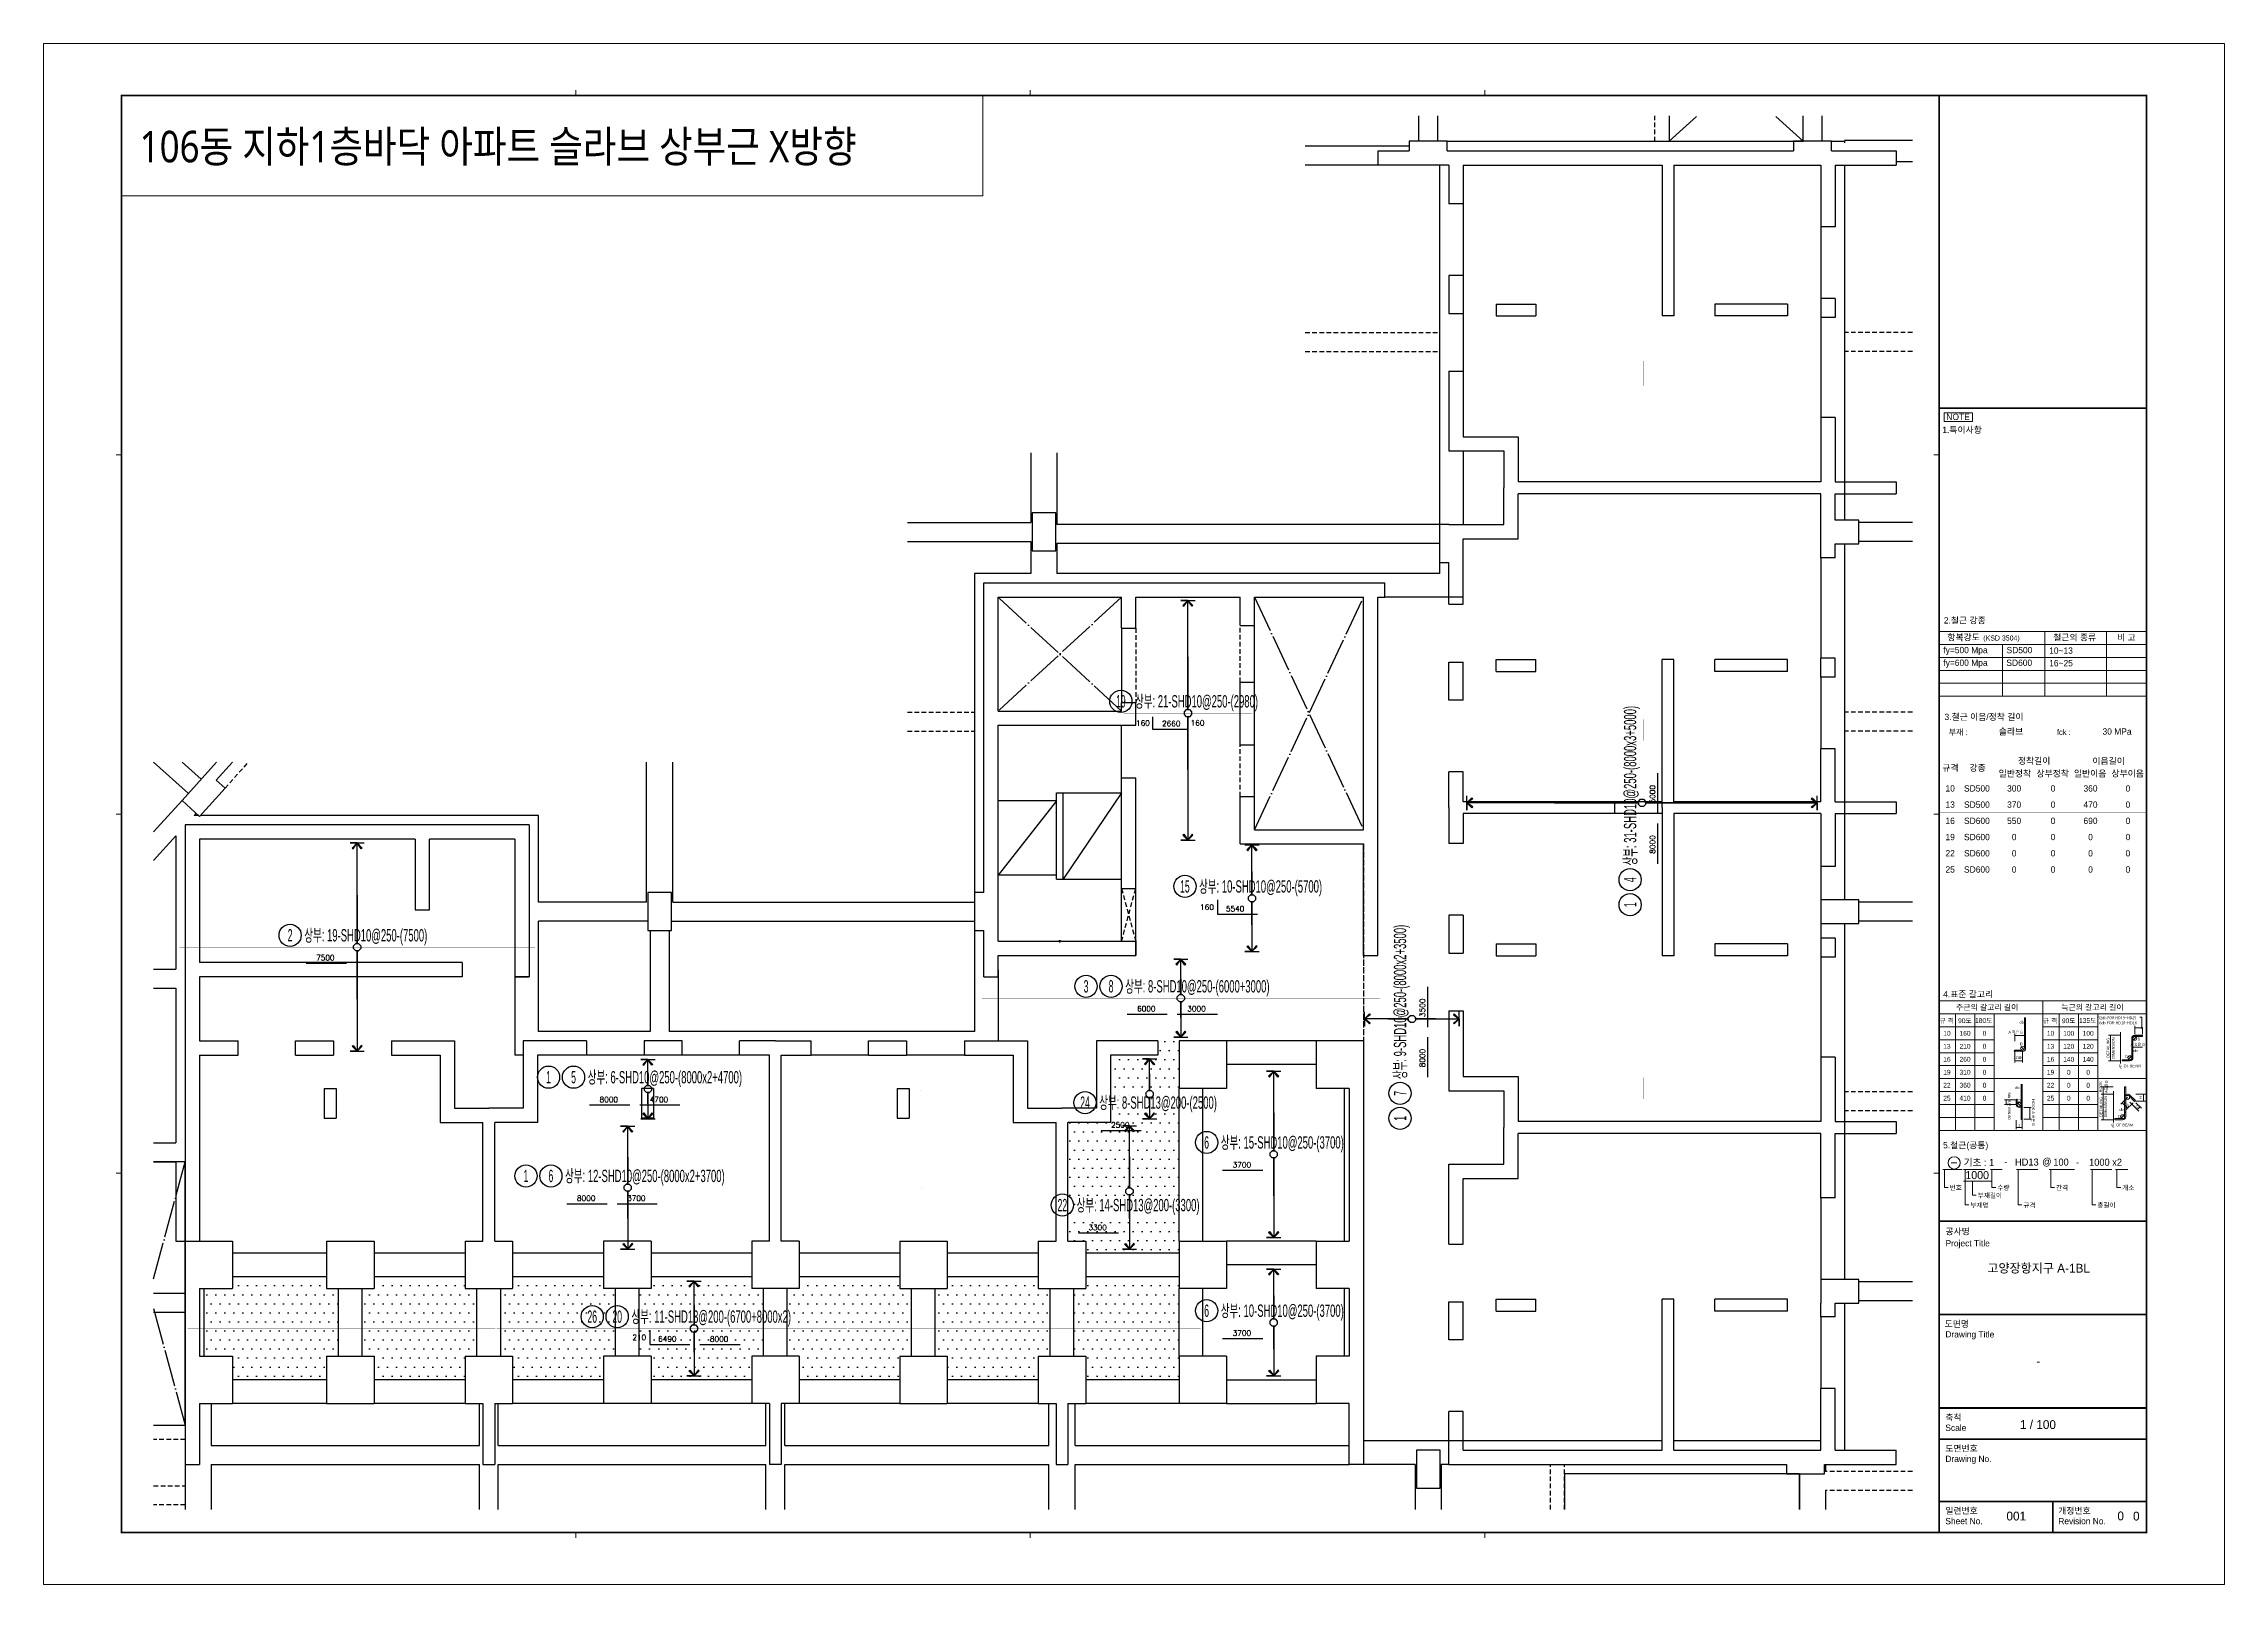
# Model space of a CAD drawing. Header units: millimetres. Extents: x 350420 to 672135, y -312840 to -44390.
# Drawn here: x 418421 to 464386, y -251562 to -219097 of the extents above; entities that cross this region are included whole.
import ezdxf
from ezdxf.enums import TextEntityAlignment as Align

# ---------------------------------------------------------------- set-up
doc = ezdxf.new("R2010")
doc.units = ezdxf.units.MM
doc.header["$LTSCALE"] = 65
for name, pattern in [('HID', [2.5, 2, -0.5]), ('XS-지하주차장$0$DDOT', [14, 12, -1, 0, -1]), ('XS-지하주차장$0$HID', [2.3, 1.5, -0.8])]:
    doc.linetypes.add(name, pattern=pattern)
doc.layers.get('Defpoints').update_dxf_attribs({"color": 145})
for name, color, linetype in [('00', 7, 'Continuous'), ('DOT', 7, 'Continuous'), ('RP_TAG', 7, 'Continuous'), ('XDIM', 7, 'Continuous'), ('XREBAR', 1, 'Continuous'), ('XS-지하주차장$0$AWG', 5, 'XS-지하주차장$0$HID'), ('XS-지하주차장$0$B', 9, 'XS-지하주차장$0$HID'), ('XS-지하주차장$0$BEAM', 6, 'XS-지하주차장$0$HID'), ('XS-지하주차장$0$COL', 2, 'Continuous'), ('XS-지하주차장$0$DA', 7, 'XS-지하주차장$0$HID'), ('XS-지하주차장$0$EL7', 7, 'Continuous'), ('XS-지하주차장$0$FP-CORE', 8, 'Continuous'), ('XS-지하주차장$0$G', 4, 'XS-지하주차장$0$HID'), ('XS-지하주차장$0$OPEN', 9, 'XS-지하주차장$0$DDOT'), ('XS-지하주차장$0$TG', 30, 'XS-지하주차장$0$HID'), ('XS-지하주차장$0$W1', 2, 'Continuous'), ('XS-지하주차장$0$W1-H', 11, 'XS-지하주차장$0$HID'), ('XS-지하주차장$0$WG', 6, 'XS-지하주차장$0$HID')]:
    doc.layers.add(name, color=color, linetype=linetype)
doc.layers.add('XS-지하주차장$0$DEFPOINT', color=144, linetype='Continuous', plot=False)
doc.layers.add('XTITLE', color=22, linetype='Continuous', lineweight=0)
doc.styles.add('ARIAL', font='malgun.ttf')
doc.styles.add('HYULL', font='Dotum.ttf')
doc.styles.add('RPWK1', font='arial.ttf', dxfattribs={"bigfont": 'whgtxt.shx'})
doc.styles.add('RPWK2', font='romans.shx', dxfattribs={"bigfont": 'whgtxt.shx'})
doc.styles.add('XRebarSheet', font='Hmkmrhd_0.ttf')
doc.styles.add('돋움', font='malgun.ttf')
doc.dimstyles.new('NDIM', dxfattribs={"dimtxt": 3, "dimasz": 1.5, "dimexe": 2, "dimexo": 2, "dimgap": 1, "dimtad": 1, "dimdec": 0, "dimdsep": 46, "dimlunit": 6, "dimtxsty": 'ARIAL', "dimblk": 'DOT', "dimcen": 1, "dimclrd": 256, "dimclre": 7, "dimclrt": 3, "dimadec": 0, "dimazin": 0, "dimtfac": 1, "dimtdec": 0, "dimtix": 1, "dimtmove": 2, "dimatfit": 3, "dimldrblk": 'DOT', "dimfxl": 0, "dimtvp": 1, "dimtolj": 1, "dimlwd": -1, "dimlwe": -1, "dimarcsym": 0})
pattern_1 = [(0, (-421865, 279560), (95.25, 190.5), [0, -190.5])]

msp = doc.modelspace()

# ---------------------------------------------------------------- texts
at = {"layer": 'RP_TAG', "color": 2, "linetype": 'Continuous', "ltscale": 100, "style": 'RPWK2'}
msp.add_text('160', height=113.24, rotation=359.99998, dxfattribs=at).set_placement((441738.1, -233413.2), align=Align.MIDDLE_RIGHT)
for s, rotation, p in [('2660', 359.99998, (442187.3, -233515)), ('5000', 90.00021, (452422.2, -234913.5)), ('8000', 90.00021, (452422.2, -235971.5)), ('3500', 90.00021, (447572.2, -239413.7)), ('8000', 90.00021, (447572.2, -240471.6))]:
    msp.add_text(s, height=113.24, rotation=rotation, dxfattribs=at).set_placement(p, align=Align.BOTTOM_CENTER)
msp.add_text('160', height=113.24, rotation=359.99998, dxfattribs=at).set_placement((442596.4, -233411.3), align=Align.MIDDLE_LEFT)
for s, p in [('160', (443088.1, -237382.7)), ('210', (431122.4, -246447.7))]:
    msp.add_text(s, height=113.24, dxfattribs=at).set_placement(p, align=Align.BOTTOM_RIGHT)
for s, p in [('5540', (443533.5, -237416.3)), ('7500', (424359.3, -238447.3)), ('6000', (441662.8, -239522.3)), ('3000', (442720.8, -239522.3)), ('8000', (430333.4, -241437.3)), ('4700', (431391.4, -241437.3)), ('2500', (441114.2, -241972.3)), ('3700', (443676.8, -242812.3)), ('8000', (429856.1, -243517.3)), ('3700', (430914, -243517.3)), ('3300', (440636.8, -244132.3)), ('6490', (431567.7, -246481.3)), ('8000', (432658.6, -246482.3)), ('3700', (443676.8, -246357.3))]:
    msp.add_text(s, height=113.24, dxfattribs=at).set_placement(p, align=Align.BOTTOM_CENTER)
at = {"layer": 'XTITLE', "color": 2, "style": '돋움', "width": 0.85}
msp.add_text('106동 지하1층바닥 아파트 슬라브 상부근 X방향', height=664.057, dxfattribs=at).set_placement((420446.5, -221266.3), align=Align.MIDDLE_LEFT)

# ---------------------------------------------------------------- blocks, each defined once
blk = doc.blocks.new('_Dot')
at = {"color": 0, "linetype": 'ByBlock', "lineweight": -2}
blk.add_line((-0.5, 0), (-1, 0), dxfattribs=at)
at = {"color": 0, "linetype": 'ByBlock', "const_width": 0.5}
blk.add_lwpolyline([(-0.25, 0, 1), (0.25, 0, 1)], format="xyb", close=True, dxfattribs=at)
blk = doc.blocks.new('*D7')
at = {"color": 7, "transparency": 16777216}
for p, q in [((80432, 20451), (80432, 20463)), ((80477, 20451), (80477, 20463))]:
    blk.add_line(p, q, dxfattribs=at)
at = {"transparency": 16777216}
blk.add_line((80433, 20461), (80475, 20461), dxfattribs=at)
at = {"layer": 'Defpoints', "color": 0, "transparency": 16777216}
for p in [(80432, 20449), (80477, 20461), (80477, 20449)]:
    blk.add_point(p, dxfattribs=at)
at = {"transparency": 16777216, "xscale": 1.5, "yscale": 1.5, "zscale": 1.5, "rotation": 180}
blk.add_blockref('_Dot', (80432, 20461), dxfattribs=at)
at = {"transparency": 16777216, "xscale": 1.5, "yscale": 1.5, "zscale": 1.5}
blk.add_blockref('_Dot', (80477, 20461), dxfattribs=at)
blk = doc.blocks.new('*D8')
at = {"color": 7, "transparency": 16777216}
for p, q in [((76172, 19024), (76172, 19045)), ((76217, 19024), (76217, 19045))]:
    blk.add_line(p, q, dxfattribs=at)
at = {"transparency": 16777216}
blk.add_line((76215, 19043), (76174, 19043), dxfattribs=at)
at = {"layer": 'Defpoints', "color": 0, "transparency": 16777216}
for p in [(76172, 19043), (76172, 19022), (76217, 19022)]:
    blk.add_point(p, dxfattribs=at)
at = {"transparency": 16777216, "xscale": 1.5, "yscale": 1.5, "zscale": 1.5, "rotation": 180}
blk.add_blockref('_Dot', (76172, 19043), dxfattribs=at)
at = {"transparency": 16777216, "xscale": 1.5, "yscale": 1.5, "zscale": 1.5}
blk.add_blockref('_Dot', (76217, 19043), dxfattribs=at)
blk = doc.blocks.new('*D9')
at = {"transparency": 16777216}
blk.add_line((80158, 18181), (80199, 18181), dxfattribs=at)
at = {"layer": 'Defpoints', "color": 0, "transparency": 16777216}
for p in [(80156, 18181), (80201, 18181), (80201, 18181)]:
    blk.add_point(p, dxfattribs=at)
at = {"transparency": 16777216, "xscale": 1.5, "yscale": 1.5, "zscale": 1.5, "rotation": 180}
blk.add_blockref('_Dot', (80156, 18181), dxfattribs=at)
at = {"transparency": 16777216, "xscale": 1.5, "yscale": 1.5, "zscale": 1.5}
blk.add_blockref('_Dot', (80201, 18181), dxfattribs=at)
blk = doc.blocks.new('zsdhdbgr')
at = {"layer": 'DOT'}
h = blk.add_hatch(dxfattribs=at)
h.set_pattern_fill('DOTS', color=8, scale=120)
h.set_pattern_definition(pattern_1)
h.paths.add_polyline_path([(20950, 4905), (20950, 9375), (20500, 9375), (20500, 9075), (19505, 9075), (19505, 7655), (18605, 7655), (18605, 5155), (18980, 5155), (18980, 4905)])
h = blk.add_hatch(dxfattribs=at)
h.set_pattern_fill('DOTS', color=8, scale=120)
h.set_pattern_definition(pattern_1)
h.paths.add_polyline_path([(400, 4155), (400, 2735), (1000, 2735), (1000, 2235), (2980, 2235), (2980, 2735), (3230, 2735), (3230, 4155), (2980, 4155), (2980, 4405), (1000, 4405), (1000, 4155)])
h = blk.add_hatch(dxfattribs=at)
h.set_pattern_fill('DOTS', color=8, scale=120)
h.set_pattern_definition(pattern_1)
h.paths.add_polyline_path([(3980, 4405), (3980, 4155), (3730, 4155), (3730, 2735), (3980, 2735), (3980, 2235), (5900, 2235), (5900, 2735), (6150, 2735), (6150, 4155), (5900, 4155), (5900, 4405)])
h = blk.add_hatch(dxfattribs=at)
h.set_pattern_fill('DOTS', color=8, scale=120)
h.set_pattern_definition(pattern_1)
h.paths.add_polyline_path([(8820, 4405), (8820, 4155), (9070, 4155), (9070, 2735), (8820, 2735), (8820, 2235), (6900, 2235), (6900, 2735), (6650, 2735), (6650, 4155), (6900, 4155), (6900, 4405)])
h = blk.add_hatch(dxfattribs=at)
h.set_pattern_fill('DOTS', color=8, scale=120)
h.set_pattern_definition(pattern_1)
h.paths.add_polyline_path([(9820, 4405), (9820, 4155), (9570, 4155), (9570, 2735), (9820, 2735), (9820, 2235), (11940, 2235), (11940, 2735), (12190, 2735), (12190, 4155), (11940, 4155), (11940, 4405)])
h = blk.add_hatch(dxfattribs=at)
h.set_pattern_fill('DOTS', color=8, scale=120)
h.set_pattern_definition(pattern_1)
h.paths.add_polyline_path([(15060, 4405), (15060, 4155), (15310, 4155), (15310, 2735), (15060, 2735), (15060, 2235), (12940, 2235), (12940, 2735), (12690, 2735), (12690, 4155), (12940, 4155), (12940, 4405)])
h = blk.add_hatch(dxfattribs=at)
h.set_pattern_fill('DOTS', color=8, scale=120)
h.set_pattern_definition(pattern_1)
h.paths.add_polyline_path([(16060, 4405), (16060, 4155), (15810, 4155), (15810, 2735), (16060, 2735), (16060, 2235), (17980, 2235), (17980, 2735), (18230, 2735), (18230, 4155), (17980, 4155), (17980, 4405)])
h = blk.add_hatch(dxfattribs=at)
h.set_pattern_fill('DOTS', color=8, scale=120)
h.set_pattern_definition(pattern_1)
h.paths.add_polyline_path([(20950, 4405), (20950, 2235), (18980, 2235), (18980, 2735), (18730, 2735), (18730, 4155), (18980, 4155), (18980, 4405)])
at = {"layer": 'XS-지하주차장$0$AWG', "color": 5, "linetype": 'ByBlock'}
for p, q in [((26600, 28330), (33900, 28330)), ((34700, 28330), (34975, 28330)), ((34975, 28330), (34975, 28300)), ((26435, 27830), (26435, 20255)), ((34975, 27830), (34975, 20350)), ((26935, 27015), (26935, 25505)), ((34475, 26530), (34475, 25020)), ((26935, 24705), (26935, 23485)), ((34475, 24620), (34475, 22510)), ((26935, 21805), (26935, 20255)), ((34975, 19850), (34975, 12350)), ((26435, 19455), (26435, 19225)), ((34475, 19550), (34475, 17440)), ((16635, 19225), (16635, 12500)), ((17825, 19225), (16635, 19225)), ((26435, 19225), (18375, 19225)), ((26935, 18725), (25285, 18725)), ((34475, 17040), (34475, 15530)), ((284.5, 14125), (187.1, 14125)), ((7450, 14125), (321.6, 14125)), ((7450, 12300), (7450, 14125)), ((-200, 13695.1), (-200, 10888.1)), ((34475, 13050), (34475, 12350)), ((7450, 9575), (7450, 11900)), ((16635, 11700), (16635, 9575)), ((34475, 11850), (34475, 11540)), ((34975, 11850), (34975, 4350)), ((34475, 11140), (34475, 9030)), ((6950, 10725), (6950, 9075)), ((17135, 10875), (17135, 9375)), ((-200, 10488.1), (-200, 7225)), ((9800, 9575), (7450, 9575)), ((16635, 9575), (10200, 9575)), ((7125, 9075), (6950, 9075)), ((9675, 9075), (8455, 9075)), ((11685, 9075), (10475, 9075)), ((14405, 9075), (13195, 9075)), ((16425, 9075), (15205, 9075)), ((-200, 6825), (-200, 5155)), ((34475, 6070), (34475, 4350)), ((-200, 5155), (300, 5155)), ((34975, 3850), (34975, 750)), ((34475, 3560), (34475, 2050)), ((31130, 950), (24835, 950)), ((34475, 950), (31380, 950)), ((25925, 450), (24835, 450)), ((26635, 450), (26475, 450))]:
    blk.add_line(p, q, dxfattribs=at)
at = {"layer": 'XS-지하주차장$0$B', "color": 5}
for p, q in [((30975, 28330), (30975, 28870)), ((23607.2, 24300), (26435, 24300)), ((36405, 24300), (34975, 24300)), ((23607.2, 23900), (26435, 23900)), ((36405, 23900), (34975, 23900)), ((15223.9, 16300), (16635, 16300)), ((36405, 16300), (34975, 16300)), ((15223.9, 15900), (16635, 15900)), ((36405, 15900), (34975, 15900)), ((36405, 8300), (34975, 8300)), ((36405, 7900), (34975, 7900)), ((0, 975), (-665, 975)), ((-665, 0), (0, 0)), ((28775, -500), (28775, 450)), ((29075, -500), (29075, 450)), ((36405, 300), (34575, 300)), ((0, -400), (-665, -400)), ((36405, -100), (34575, -100))]:
    blk.add_line(p, q, dxfattribs=at)
at = {"layer": 'XS-지하주차장$0$BEAM'}
for p, q in [((20035, 18070), (20035, 16500)), ((22235, 16935), (22235, 18125)), ((22235, 14525), (22235, 15615)), ((19735, 12585), (20035, 11475)), ((19735, 11475), (20035, 12585))]:
    blk.add_line(p, q, dxfattribs=at)
at = {"layer": 'XS-지하주차장$0$COL', "color": 8}
for p, q in [((26600, 28330), (25800, 28330)), ((25800, 28330), (25800, 28130)), ((26600, 28130), (26600, 28330)), ((34700, 28330), (33900, 28330)), ((33900, 28330), (33900, 28130)), ((34700, 28130), (34700, 28330)), ((35275, 20350), (34775, 20350)), ((35275, 19850), (35275, 20350)), ((34775, 19850), (35275, 19850)), ((660.7, 15248.8), (-66.6, 14441.1)), ((997.1, 15248.8), (654.5, 14868.3)), ((840.3, 14701), (654.5, 14868.3)), ((-66.6, 14441.1), (305, 14106.5)), ((305, 14106.5), (840.3, 14701)), ((34475, 4350), (34475, 3850)), ((35275, 4350), (34475, 4350)), ((35275, 3850), (35275, 4350)), ((34775, 3850), (35275, 3850)), ((33750, 450), (33750, 250)), ((33750, 250), (34550, 250)), ((34550, 250), (34550, 450))]:
    blk.add_line(p, q, dxfattribs=at)
for points in [[(17850, 19700), (18350, 19700), (18350, 20500), (17850, 20500)], [(9750, 11700), (10250, 11700), (10250, 12500), (9750, 12500)], [(34475, 12350), (34475, 11850), (35275, 11850), (35275, 12350)], [(25950, -50), (26450, -50), (26450, 750), (25950, 750)]]:
    blk.add_lwpolyline(points, close=True, dxfattribs=at)
for points in [[(26635, 20255), (26435, 20255), (26435, 19455), (26635, 19455)], [(16835, 12500), (16635, 12500), (16635, 11700), (16835, 11700)]]:
    blk.add_lwpolyline(points, dxfattribs=at)
at = {"layer": 'XS-지하주차장$0$DA', "linetype": 'Continuous'}
for points in [[(31275, 28870), (31275, 28330), (34100, 28330), (34100, 28870)], [(-665, 1275), (0, 1275), (0, 6825)], [(0, 6825), (-665, 6825)], [(29075, 250), (29075, -500)], [(34025, -500), (34025, 250), (29075, 250)]]:
    blk.add_lwpolyline(points, dxfattribs=at)
at = {"layer": 'XS-지하주차장$0$DEFPOINT', "color": 1}
for p, q in [((18435, 11450), (18435, 11500)), ((18460, 11475), (18410, 11475))]:
    blk.add_line(p, q, dxfattribs=at)
at = {"layer": 'XS-지하주차장$0$EL7'}
for p, q in [((19735, 18070), (19735, 16500)), ((22535, 16935), (22535, 18125)), ((22535, 14525), (22535, 15615))]:
    blk.add_line(p, q, dxfattribs=at)
at = {"layer": 'XS-지하주차장$0$FP-CORE'}
for p, q in [((18367.5, 14430), (17135, 14430)), ((18367.5, 14430), (17135, 12870)), ((18367.5, 14600), (19735, 14600)), ((18367.5, 12780), (18367.5, 14600)), ((18502.5, 12780), (18502.5, 14600)), ((19735, 14600), (18502.5, 12780)), ((18365, 12870), (17135, 12870)), ((18367.5, 12780), (19735, 12780))]:
    blk.add_line(p, q, dxfattribs=at)
at = {"layer": 'XS-지하주차장$0$G', "color": 5, "linetype": 'ByBlock'}
for p, q in [((26000, 28330), (26000, 28870)), ((26400, 28330), (26400, 28870)), ((34100, 28330), (34100, 28870)), ((34500, 28330), (34500, 28870)), ((25800, 28230), (23607.2, 28230)), ((36405, 28350), (34975, 28350)), ((25145, 27830), (23607.2, 27830)), ((36405, 27900), (36060, 27900)), ((17825, 21763.2), (17825, 20300)), ((18375, 21763.2), (18375, 20255)), ((15223.9, 20300), (17825, 20300)), ((26435, 20255), (18375, 20255)), ((36405, 20300), (35275, 20300)), ((15223.9, 19900), (17825, 19900)), ((17825, 19900), (17825, 19225)), ((26435, 19855), (18375, 19855)), ((18375, 19855), (18375, 19225)), ((36405, 19900), (35275, 19900)), ((67.3, 14589.7), (-664.7, 15248.8)), ((334.9, 14887), (-66.9, 15248.8)), ((9725, 12300), (9725, 15248.8)), ((10275, 12300), (10275, 15248.8)), ((-66.6, 14441.1), (-665, 13776.5)), ((230.7, 14173.4), (187.1, 14125)), ((-200, 13695.1), (-665, 13178.7)), ((9725, 12300), (7450, 12300)), ((10275, 12300), (16635, 12300)), ((36405, 12300), (35275, 12300)), ((9750, 11900), (7450, 11900)), ((9800, 11700), (9800, 9575)), ((10200, 11700), (10200, 9575)), ((10250, 11900), (16635, 11900)), ((36405, 11900), (35275, 11900)), ((-665, 10888.1), (-200, 10888.1)), ((-665, 10488.1), (-200, 10488.1)), ((-665, 7225), (-200, 7225)), ((-665, 6825), (-200, 6825)), ((36405, 4300), (35275, 4300)), ((0, 4050), (-665, 4050)), ((36405, 3900), (35275, 3900)), ((0, 3650), (-665, 3650)), ((550, 1735), (550, 850)), ((6200, 850), (6200, 1735)), ((6600, 850), (6600, 1735)), ((12240, 850), (12240, 1735)), ((12640, 850), (12640, 1735)), ((18205, 850), (18205, 1735)), ((18755, 850), (18755, 1735)), ((550, 850), (6200, 850)), ((6600, 850), (12240, 850)), ((12640, 850), (18205, 850)), ((18755, 850), (24535, 850)), ((0, 450), (0, -500)), ((550, 450), (550, -500)), ((550, 450), (6200, 450)), ((6200, -500), (6200, 450)), ((6600, -500), (6600, 450)), ((6600, 450), (12240, 450)), ((12240, -500), (12240, 450)), ((12640, -500), (12640, 450)), ((12640, 450), (18205, 450)), ((18205, -500), (18205, 450)), ((18755, -500), (18755, 450)), ((18755, 450), (24535, 450)), ((25925, 450), (25925, -500)), ((26475, 450), (26475, -500)), ((34025, 250), (34025, -500)), ((34575, 450), (34575, 300)), ((34575, -100), (34575, -500))]:
    blk.add_line(p, q, dxfattribs=at)
at = {"layer": 'XS-지하주차장$0$OPEN'}
for p, q in [((19735, 16325), (17135, 18725)), ((19735, 18725), (17135, 16325)), ((22535, 13825), (24835, 18725)), ((22535, 18725), (24835, 13825)), ((-665, 4364.5), (0, 6825)), ((-665, 3735.5), (0, 1275))]:
    blk.add_line(p, q, dxfattribs=at)
for points in [[(31275, 28330), (31867.4, 28870)], [(34100, 28330), (33507.6, 28870)]]:
    blk.add_lwpolyline(points, dxfattribs=at)
at = {"layer": 'XS-지하주차장$0$TG', "color": 5, "linetype": 'ByBlock'}
for p, q in [((23835, 9375), (21950, 9375)), ((23835, 8875), (21950, 8875)), ((20950, 5155), (20950, 8375)), ((21450, 5155), (21450, 8375)), ((24435, 5155), (24435, 8375)), ((23835, 5155), (21950, 5155)), ((2980, 4905), (1000, 4905)), ((5900, 4905), (3980, 4905)), ((8820, 4905), (6900, 4905)), ((11940, 4905), (9820, 4905)), ((15060, 4905), (12940, 4905)), ((17980, 4905), (16060, 4905)), ((20950, 4905), (18980, 4905)), ((23835, 4655), (21950, 4655)), ((400, 2735), (400, 4155)), ((2980, 4405), (1000, 4405)), ((3230, 2735), (3230, 4155)), ((3730, 2735), (3730, 4155)), ((5900, 4405), (3980, 4405)), ((6150, 2735), (6150, 4155)), ((6650, 2735), (6650, 4155)), ((8820, 4405), (6900, 4405)), ((9070, 2735), (9070, 4155)), ((9570, 2735), (9570, 4155)), ((11940, 4405), (9820, 4405)), ((12190, 2735), (12190, 4155)), ((12690, 2735), (12690, 4155)), ((15060, 4405), (12940, 4405)), ((15310, 2735), (15310, 4155)), ((15810, 2735), (15810, 4155)), ((17980, 4405), (16060, 4405)), ((18230, 2735), (18230, 4155)), ((18730, 2735), (18730, 4155)), ((20950, 4405), (18980, 4405)), ((20950, 2735), (20950, 4155)), ((21450, 2735), (21450, 4155)), ((24435, 2735), (24435, 4155)), ((2980, 2235), (1000, 2235)), ((5900, 2235), (3980, 2235)), ((8820, 2235), (6900, 2235)), ((11940, 2235), (9820, 2235)), ((15060, 2235), (12940, 2235)), ((17980, 2235), (16060, 2235)), ((20950, 2235), (18980, 2235)), ((21950, 2235), (23835, 2235)), ((2980, 1735), (1000, 1735)), ((5900, 1735), (3980, 1735)), ((8820, 1735), (6900, 1735)), ((11940, 1735), (9820, 1735)), ((15060, 1735), (12940, 1735)), ((17980, 1735), (16060, 1735)), ((20950, 1735), (18980, 1735)), ((21950, 1735), (23835, 1735))]:
    blk.add_line(p, q, dxfattribs=at)
at = {"layer": 'XS-지하주차장$0$W1', "color": 8}
for p, q in [((25145, 27830), (25145, 28130)), ((25145, 28130), (25800, 28130)), ((26600, 28130), (33900, 28130)), ((34700, 28130), (36060, 28130)), ((36060, 28130), (36060, 27830)), ((26635, 27830), (25145, 27830)), ((26635, 27830), (26635, 27015)), ((26935, 27830), (26935, 27015)), ((26935, 27830), (31130, 27830)), ((31130, 27830), (31130, 24650)), ((31380, 27830), (31380, 24650)), ((31380, 27830), (34475, 27830)), ((34475, 27830), (34475, 26530)), ((34775, 27830), (34775, 26530)), ((34775, 27830), (36060, 27830)), ((26935, 27015), (26635, 27015)), ((34775, 26530), (34475, 26530)), ((26935, 25505), (26635, 25505)), ((26635, 25505), (26635, 24705)), ((26935, 25505), (26935, 24705)), ((27635, 24900), (28465, 24900)), ((27635, 24900), (27635, 24650)), ((28465, 24900), (28465, 24650)), ((33775, 24900), (32240, 24900)), ((32240, 24900), (32240, 24650)), ((33775, 24900), (33775, 24650)), ((34475, 25020), (34475, 24620)), ((34775, 25020), (34475, 25020)), ((34775, 25020), (34775, 24620)), ((26635, 24705), (26935, 24705)), ((27635, 24650), (28465, 24650)), ((31380, 24650), (31130, 24650)), ((33775, 24650), (32240, 24650)), ((34775, 24620), (34475, 24620)), ((26635, 23485), (26935, 23485)), ((26635, 23485), (26635, 21805)), ((26935, 23485), (26935, 22105)), ((26935, 22105), (28095, 22105)), ((28095, 22105), (28095, 21155)), ((34475, 22510), (34475, 21155)), ((34775, 22510), (34475, 22510)), ((34775, 22510), (34775, 21155)), ((26635, 21805), (27795, 21805)), ((27795, 21805), (27795, 21030)), ((34475, 21155), (28095, 21155)), ((34775, 21155), (36060, 21155)), ((36060, 21155), (36060, 20905)), ((27795, 20255), (27795, 21030)), ((34475, 20905), (28095, 20905)), ((28095, 19955), (28095, 20905)), ((34475, 19550), (34475, 20905)), ((34775, 20350), (34775, 20905)), ((34775, 20905), (36060, 20905)), ((26635, 20255), (27795, 20255)), ((26935, 18575), (26935, 19955)), ((26935, 19955), (28095, 19955)), ((34775, 19550), (34775, 19850)), ((26635, 18575), (26635, 19455)), ((34775, 19550), (34475, 19550)), ((16835, 12500), (16835, 19025)), ((16835, 19025), (25285, 19025)), ((25285, 18725), (25285, 19025)), ((17135, 16325), (17135, 18725)), ((17135, 18725), (19735, 18725)), ((19735, 18070), (19735, 18725)), ((20035, 18725), (22235, 18725)), ((20035, 18070), (20035, 18725)), ((22235, 18125), (22235, 18725)), ((22535, 18725), (24835, 18725)), ((22535, 18125), (22535, 18725)), ((24835, 13825), (24835, 18725)), ((25135, 11175), (25135, 18725)), ((25135, 18725), (25285, 18725)), ((26635, 18575), (26935, 18575)), ((19735, 18070), (20035, 18070)), ((22235, 18125), (22535, 18125)), ((26635, 17355), (26935, 17355)), ((26635, 16555), (26635, 17355)), ((26935, 16555), (26935, 17355)), ((27635, 17410), (28465, 17410)), ((27635, 17160), (27635, 17410)), ((27635, 17160), (28465, 17160)), ((28465, 17160), (28465, 17410)), ((31130, 14290), (31130, 17410)), ((31380, 17410), (31130, 17410)), ((31380, 14415), (31380, 17410)), ((33775, 17410), (32240, 17410)), ((32240, 17160), (32240, 17410)), ((33775, 17160), (32240, 17160)), ((33775, 17160), (33775, 17410)), ((34475, 17040), (34475, 17440)), ((34775, 17440), (34475, 17440)), ((34775, 17040), (34475, 17040)), ((34775, 17040), (34775, 17440)), ((22235, 15615), (22235, 16935)), ((22235, 16935), (22535, 16935)), ((22535, 15615), (22535, 16935)), ((26935, 16555), (26635, 16555)), ((17135, 16325), (19735, 16325)), ((19735, 16325), (19735, 16500)), ((20035, 16500), (19735, 16500)), ((20035, 16025), (20035, 16500)), ((17135, 11475), (17135, 16025)), ((17135, 16025), (20035, 16025)), ((22235, 15615), (22535, 15615)), ((34775, 15530), (34475, 15530)), ((34475, 14415), (34475, 15530)), ((34775, 14415), (34775, 15530)), ((19735, 11475), (19735, 14915)), ((19735, 14915), (20035, 14915)), ((20035, 11175), (20035, 14915)), ((26935, 15045), (26635, 15045)), ((26635, 14290), (26635, 15045)), ((26935, 14415), (26935, 15045)), ((22235, 13525), (22235, 14525)), ((22235, 14525), (22535, 14525)), ((22535, 13825), (22535, 14525)), ((26635, 14290), (26635, 13535)), ((30130, 14415), (26935, 14415)), ((30130, 14165), (30130, 14415)), ((31130, 14290), (31130, 11170)), ((34475, 14415), (31380, 14415)), ((34775, 14415), (36060, 14415)), ((36060, 14415), (36060, 14165)), ((7250, 13925), (0, 13925)), ((0, 13925), (0, 9375)), ((7250, 13925), (7250, 10725)), ((22535, 13825), (24835, 13825)), ((30130, 14165), (26935, 14165)), ((26935, 14165), (26935, 13535)), ((34475, 14165), (31380, 14165)), ((31380, 14165), (31380, 11170)), ((34475, 14165), (34475, 13050)), ((34775, 14165), (34775, 13050)), ((34775, 14165), (36060, 14165)), ((4850, 13625), (300, 13625)), ((300, 13625), (300, 11025)), ((4850, 13625), (4850, 12135)), ((6950, 13625), (5150, 13625)), ((5150, 12135), (5150, 13625)), ((6950, 13625), (6950, 10725)), ((22235, 13525), (24835, 13525)), ((24835, 11175), (24835, 13525)), ((26935, 13535), (26635, 13535)), ((34775, 13050), (34475, 13050)), ((4850, 12135), (5150, 12135)), ((26935, 12025), (26635, 12025)), ((26635, 12025), (26635, 11225)), ((26935, 12025), (26935, 11225)), ((16835, 10725), (16835, 11700)), ((34475, 11540), (34475, 11140)), ((34775, 11540), (34475, 11540)), ((34775, 11540), (34775, 11140)), ((17135, 11475), (19735, 11475)), ((17135, 10725), (17135, 11175)), ((17135, 11175), (20035, 11175)), ((24835, 11175), (25135, 11175)), ((26635, 11225), (26935, 11225)), ((27635, 11420), (28465, 11420)), ((27635, 11420), (27635, 11170)), ((27635, 11170), (28465, 11170)), ((28465, 11420), (28465, 11170)), ((31380, 11170), (31130, 11170)), ((33775, 11420), (32240, 11420)), ((32240, 11420), (32240, 11170)), ((33775, 11170), (32240, 11170)), ((33775, 11420), (33775, 11170)), ((34775, 11140), (34475, 11140)), ((5840, 11025), (300, 11025)), ((5840, 10725), (300, 10725)), ((300, 10725), (300, 9375)), ((5840, 11025), (5840, 10725)), ((7250, 10725), (6950, 10725)), ((16835, 10725), (17135, 10725)), ((26635, 10005), (26935, 10005)), ((26635, 10005), (26635, 8325)), ((26935, 10005), (26935, 8625)), ((0, 9375), (0, 450)), ((300, 9375), (1115, 9375)), ((1115, 9075), (1115, 9375)), ((2325, 9075), (2325, 9375)), ((2325, 9375), (3125, 9375)), ((3125, 9375), (3125, 9075)), ((4345, 9375), (4345, 9075)), ((4345, 9375), (5675, 9375)), ((5675, 9375), (5675, 7955)), ((8455, 9375), (7125, 9375)), ((7125, 9375), (7125, 7955)), ((8455, 9375), (8455, 9075)), ((9675, 9375), (9675, 9075)), ((10475, 9375), (9675, 9375)), ((10475, 9075), (10475, 9375)), ((11685, 9075), (11685, 9375)), ((12440, 9375), (11685, 9375)), ((12440, 9375), (13195, 9375)), ((13195, 9075), (13195, 9375)), ((14405, 9075), (14405, 9375)), ((14405, 9375), (15205, 9375)), ((15205, 9375), (15205, 9075)), ((16425, 9375), (16425, 9075)), ((16425, 9375), (17755, 9375)), ((17755, 9375), (17755, 7955)), ((20500, 9375), (19205, 9375)), ((19205, 9375), (19205, 7955)), ((20500, 9375), (20500, 9075)), ((21950, 9375), (20950, 9375)), ((20950, 9375), (20950, 8375)), ((21950, 9375), (21950, 8375)), ((24835, 9375), (23835, 9375)), ((23835, 9375), (23835, 8375)), ((24835, 9375), (24835, 450)), ((300, 9075), (1115, 9075)), ((300, 9075), (300, 5155)), ((2325, 9075), (3125, 9075)), ((4345, 9075), (5375, 9075)), ((5375, 9075), (5375, 7655)), ((8455, 9075), (7425, 9075)), ((7425, 9075), (7425, 7655)), ((10475, 9075), (9675, 9075)), ((12315, 9075), (11685, 9075)), ((12315, 5155), (12315, 9075)), ((12565, 5155), (12565, 9075)), ((12565, 9075), (13195, 9075)), ((14405, 9075), (15205, 9075)), ((16425, 9075), (17455, 9075)), ((17455, 9075), (17455, 7655)), ((20500, 9075), (19505, 9075)), ((19505, 9075), (19505, 7655)), ((34475, 9030), (34475, 7675)), ((34775, 9030), (34475, 9030)), ((34775, 9030), (34775, 7675)), ((2930, 8375), (2930, 7745)), ((2930, 8375), (3180, 8375)), ((3180, 8375), (3180, 7745)), ((9620, 8375), (9620, 7745)), ((9870, 8375), (9620, 8375)), ((9870, 8375), (9870, 7745)), ((15010, 8375), (15010, 7745)), ((15010, 8375), (15260, 8375)), ((15260, 8375), (15260, 7745)), ((21950, 8375), (20950, 8375)), ((24535, 8375), (23835, 8375)), ((24535, 8375), (24535, 5155)), ((26635, 8325), (27795, 8325)), ((26935, 8625), (28095, 8625)), ((27795, 8325), (27795, 7550)), ((28095, 8625), (28095, 7675)), ((5675, 7955), (6400, 7955)), ((7125, 7955), (6400, 7955)), ((17755, 7955), (18480, 7955)), ((19205, 7955), (18480, 7955)), ((2930, 7745), (3180, 7745)), ((5375, 7655), (6275, 7655)), ((6275, 5155), (6275, 7655)), ((6525, 5155), (6525, 7655)), ((7425, 7655), (6525, 7655)), ((9870, 7745), (9620, 7745)), ((15010, 7745), (15260, 7745)), ((17455, 7655), (18355, 7655)), ((18355, 5155), (18355, 7655)), ((19505, 7655), (18605, 7655)), ((18605, 5155), (18605, 7655)), ((27795, 6775), (27795, 7550)), ((34475, 7675), (28095, 7675)), ((34475, 7425), (28095, 7425)), ((28095, 6475), (28095, 7425)), ((34475, 6070), (34475, 7425)), ((34775, 7675), (36060, 7675)), ((34775, 6070), (34775, 7425)), ((34775, 7425), (36060, 7425)), ((36060, 7675), (36060, 7425)), ((26635, 5095), (26635, 6775)), ((26635, 6775), (27795, 6775)), ((26935, 5095), (26935, 6475)), ((26935, 6475), (28095, 6475)), ((34775, 6070), (34475, 6070)), ((300, 5155), (1000, 5155)), ((1000, 5155), (1000, 4155)), ((2980, 5155), (3980, 5155)), ((2980, 5155), (2980, 4155)), ((3980, 5155), (3980, 4155)), ((5900, 5155), (6275, 5155)), ((5900, 5155), (5900, 4155)), ((6525, 5155), (6900, 5155)), ((6900, 5155), (6900, 4155)), ((9820, 5155), (8820, 5155)), ((8820, 5155), (8820, 4155)), ((9820, 5155), (9820, 4155)), ((12315, 5155), (11940, 5155)), ((11940, 5155), (11940, 4155)), ((12940, 5155), (12565, 5155)), ((12940, 5155), (12940, 4155)), ((15060, 5155), (16060, 5155)), ((15060, 5155), (15060, 4155)), ((16060, 5155), (16060, 4155)), ((17980, 5155), (18355, 5155)), ((17980, 5155), (17980, 4155)), ((18605, 5155), (18980, 5155)), ((18980, 5155), (18980, 4155)), ((20950, 5155), (21950, 5155)), ((20950, 5155), (20950, 4155)), ((21950, 5155), (21950, 4155)), ((23835, 5155), (24535, 5155)), ((23835, 5155), (23835, 4155)), ((26635, 5095), (26935, 5095)), ((300, 4155), (300, 2735)), ((300, 4155), (1000, 4155)), ((2980, 4155), (3980, 4155)), ((5900, 4155), (6900, 4155)), ((9820, 4155), (8820, 4155)), ((12940, 4155), (11940, 4155)), ((15060, 4155), (16060, 4155)), ((17980, 4155), (18980, 4155)), ((21950, 4155), (20950, 4155)), ((24535, 4155), (23835, 4155)), ((24535, 4155), (24535, 2735)), ((26635, 3875), (26935, 3875)), ((26635, 3075), (26635, 3875)), ((26935, 3075), (26935, 3875)), ((27635, 3930), (28465, 3930)), ((27635, 3680), (27635, 3930)), ((27635, 3680), (28465, 3680)), ((28465, 3680), (28465, 3930)), ((31130, 750), (31130, 3930)), ((31380, 3930), (31130, 3930)), ((31380, 750), (31380, 3930)), ((33775, 3930), (32240, 3930)), ((32240, 3680), (32240, 3930)), ((33775, 3680), (32240, 3680)), ((33775, 3680), (33775, 3930)), ((34475, 3560), (34475, 3850)), ((34775, 3560), (34775, 3850)), ((34775, 3560), (34475, 3560)), ((26935, 3075), (26635, 3075)), ((300, 2735), (1000, 2735)), ((1000, 2735), (1000, 1735)), ((2980, 2735), (3980, 2735)), ((2980, 2735), (2980, 1735)), ((3980, 2735), (3980, 1735)), ((5900, 2735), (6900, 2735)), ((5900, 2735), (5900, 1735)), ((6900, 2735), (6900, 1735)), ((9820, 2735), (8820, 2735)), ((8820, 2735), (8820, 1735)), ((9820, 2735), (9820, 1735)), ((12940, 2735), (11940, 2735)), ((11940, 2735), (11940, 1735)), ((12940, 2735), (12940, 1735)), ((15060, 2735), (16060, 2735)), ((15060, 2735), (15060, 1735)), ((16060, 2735), (16060, 1735)), ((17980, 2735), (18980, 2735)), ((17980, 2735), (17980, 1735)), ((18980, 2735), (18980, 1735)), ((21950, 2735), (20950, 2735)), ((20950, 2735), (20950, 1735)), ((21950, 2735), (21950, 1735)), ((23835, 2735), (23835, 1735)), ((24535, 2735), (23835, 2735)), ((34775, 2050), (34475, 2050)), ((34475, 750), (34475, 2050)), ((34775, 750), (34775, 2050)), ((300, 1735), (300, 450)), ((300, 1735), (1000, 1735)), ((2980, 1735), (3980, 1735)), ((5900, 1735), (6275, 1735)), ((6275, 1735), (6275, 450)), ((6525, 1735), (6525, 450)), ((6525, 1735), (6900, 1735)), ((9820, 1735), (8820, 1735)), ((12315, 1735), (11940, 1735)), ((12315, 1735), (12315, 450)), ((12565, 1735), (12565, 450)), ((12940, 1735), (12565, 1735)), ((15060, 1735), (16060, 1735)), ((17980, 1735), (18355, 1735)), ((18355, 1735), (18355, 450)), ((18605, 1735), (18605, 450)), ((18605, 1735), (18980, 1735)), ((21950, 1735), (20950, 1735)), ((24535, 1735), (23835, 1735)), ((24535, 450), (24535, 1735)), ((26935, 1565), (26635, 1565)), ((26635, 450), (26635, 1565)), ((26935, 750), (26935, 1565)), ((26935, 750), (31130, 750)), ((31380, 750), (34475, 750)), ((34775, 750), (36060, 750)), ((36060, 450), (36060, 750)), ((0, 450), (300, 450)), ((6275, 450), (6525, 450)), ((12565, 450), (12315, 450)), ((18355, 450), (18605, 450)), ((24835, 450), (24535, 450)), ((26635, 450), (33750, 450)), ((34550, 450), (36060, 450))]:
    blk.add_line(p, q, dxfattribs=at)
at = {"layer": 'XS-지하주차장$0$W1', "color": 1, "linetype": 'HID'}
blk.add_lwpolyline([(24835, 13525), (24835, 9375)], dxfattribs=at)
at = {"layer": 'XS-지하주차장$0$W1-H', "color": 8, "linetype": 'ByBlock'}
for p, q in [((25145, 28130), (25800, 28130)), ((25145, 27830), (25145, 28130)), ((26600, 28330), (25800, 28330)), ((25800, 28330), (25800, 28130)), ((26600, 28130), (26600, 28330)), ((26600, 28130), (33900, 28130)), ((34700, 28330), (33900, 28330)), ((33900, 28330), (33900, 28130)), ((34700, 28130), (34700, 28330)), ((34700, 28130), (36060, 28130)), ((36060, 28130), (36060, 27830)), ((26635, 27830), (25145, 27830)), ((26635, 27830), (26635, 27015)), ((26935, 27830), (26935, 27015)), ((26935, 27830), (31130, 27830)), ((31130, 27830), (31130, 24650)), ((31380, 27830), (31380, 24650)), ((31380, 27830), (34475, 27830)), ((34475, 27830), (34475, 26530)), ((34775, 27830), (34775, 26530)), ((34775, 27830), (36060, 27830)), ((26935, 27015), (26635, 27015)), ((34775, 26530), (34475, 26530)), ((26935, 25505), (26635, 25505)), ((26635, 25505), (26635, 24705)), ((26935, 25505), (26935, 24705)), ((27635, 24900), (28465, 24900)), ((27635, 24900), (27635, 24650)), ((28465, 24900), (28465, 24650)), ((33775, 24900), (32240, 24900)), ((32240, 24900), (32240, 24650)), ((33775, 24900), (33775, 24650)), ((34475, 25020), (34475, 24620)), ((34775, 25020), (34475, 25020)), ((34775, 25020), (34775, 24620)), ((26635, 24705), (26935, 24705)), ((27635, 24650), (28465, 24650)), ((31380, 24650), (31130, 24650)), ((33775, 24650), (32240, 24650)), ((34775, 24620), (34475, 24620)), ((26635, 23485), (26935, 23485)), ((26635, 23485), (26635, 21805)), ((26935, 23485), (26935, 22105)), ((26935, 22105), (28095, 22105)), ((28095, 22105), (28095, 21155)), ((34475, 22510), (34475, 21155)), ((34775, 22510), (34475, 22510)), ((34775, 22510), (34775, 21155)), ((26635, 21805), (27795, 21805)), ((27795, 21805), (27795, 21030)), ((34475, 21155), (28095, 21155)), ((34775, 21155), (36060, 21155)), ((36060, 21155), (36060, 20905)), ((27795, 20255), (27795, 21030)), ((34475, 20905), (28095, 20905)), ((28095, 19955), (28095, 20905)), ((34475, 19550), (34475, 20905)), ((34775, 20350), (34775, 20905)), ((34775, 20905), (36060, 20905)), ((17850, 20500), (17850, 19700)), ((18350, 20500), (17850, 20500)), ((18350, 19700), (18350, 20500)), ((26635, 20255), (26435, 20255)), ((26435, 20255), (26435, 19455)), ((26635, 20255), (27795, 20255)), ((35275, 20350), (34775, 20350)), ((35275, 19850), (35275, 20350)), ((26935, 18575), (26935, 19955)), ((26935, 19955), (28095, 19955)), ((34775, 19550), (34775, 19850)), ((34775, 19850), (35275, 19850)), ((17850, 19700), (18350, 19700)), ((26435, 19455), (26635, 19455)), ((26635, 18575), (26635, 19455)), ((34775, 19550), (34475, 19550)), ((16835, 12500), (16835, 19025)), ((16835, 19025), (25285, 19025)), ((25285, 18725), (25285, 19025)), ((17135, 16325), (17135, 18725)), ((17135, 18725), (19735, 18725)), ((19735, 18070), (19735, 18725)), ((20035, 18725), (22235, 18725)), ((20035, 18070), (20035, 18725)), ((22235, 18125), (22235, 18725)), ((22535, 18725), (24835, 18725)), ((22535, 18125), (22535, 18725)), ((24835, 13825), (24835, 18725)), ((25135, 11175), (25135, 18725)), ((25135, 18725), (25285, 18725)), ((26635, 18575), (26935, 18575)), ((19735, 18070), (20035, 18070)), ((22235, 18125), (22535, 18125)), ((26635, 17355), (26935, 17355)), ((26635, 16555), (26635, 17355)), ((26935, 16555), (26935, 17355)), ((27635, 17410), (28465, 17410)), ((27635, 17160), (27635, 17410)), ((27635, 17160), (28465, 17160)), ((28465, 17160), (28465, 17410)), ((31130, 14415), (31130, 17410)), ((31380, 17410), (31130, 17410)), ((31380, 14415), (31380, 17410)), ((33775, 17410), (32240, 17410)), ((32240, 17160), (32240, 17410)), ((33775, 17160), (32240, 17160)), ((33775, 17160), (33775, 17410)), ((34475, 17040), (34475, 17440)), ((34775, 17440), (34475, 17440)), ((34775, 17040), (34475, 17040)), ((34775, 17040), (34775, 17440)), ((22235, 15615), (22235, 16935)), ((22235, 16935), (22535, 16935)), ((22535, 15615), (22535, 16935)), ((26935, 16555), (26635, 16555)), ((17135, 16325), (19735, 16325)), ((19735, 16325), (19735, 16500)), ((20035, 16500), (19735, 16500)), ((20035, 16025), (20035, 16500)), ((17135, 11475), (17135, 16025)), ((17135, 16025), (19735, 16025)), ((19735, 12585), (19735, 16025)), ((660.7, 15248.8), (-66.6, 14441.1)), ((997.1, 15248.8), (654.5, 14868.3)), ((22235, 15615), (22535, 15615)), ((34775, 15530), (34475, 15530)), ((34475, 14415), (34475, 15530)), ((34775, 14415), (34775, 15530)), ((840.3, 14701), (654.5, 14868.3)), ((26935, 15045), (26635, 15045)), ((26635, 14290), (26635, 15045)), ((26935, 14415), (26935, 15045)), ((-66.6, 14441.1), (305, 14106.5)), ((305, 14106.5), (840.3, 14701)), ((22235, 13525), (22235, 14525)), ((22235, 14525), (22535, 14525)), ((22535, 13825), (22535, 14525)), ((26635, 14290), (26635, 13535)), ((31130, 14415), (26935, 14415)), ((34475, 14415), (31380, 14415)), ((34775, 14415), (36060, 14415)), ((36060, 14415), (36060, 14165)), ((7250, 13925), (0, 13925)), ((0, 13925), (0, 450)), ((7250, 13925), (7250, 10725)), ((22535, 13825), (24835, 13825)), ((31130, 14165), (26935, 14165)), ((26935, 14165), (26935, 13535)), ((31130, 14165), (31130, 11170)), ((34475, 14165), (31380, 14165)), ((31380, 14165), (31380, 11170)), ((34475, 14165), (34475, 13050)), ((34775, 14165), (34775, 13050)), ((34775, 14165), (36060, 14165)), ((4850, 13625), (300, 13625)), ((300, 13625), (300, 11025)), ((4850, 13625), (4850, 12135)), ((6950, 13625), (5150, 13625)), ((5150, 12135), (5150, 13625)), ((6950, 13625), (6950, 10725)), ((22235, 13525), (24835, 13525)), ((24835, 11175), (24835, 13525)), ((26935, 13535), (26635, 13535)), ((34775, 13050), (34475, 13050)), ((9750, 12500), (9750, 11700)), ((10250, 12500), (9750, 12500)), ((10250, 11700), (10250, 12500)), ((16635, 12500), (16635, 11700)), ((16835, 12500), (16635, 12500)), ((19735, 12585), (20035, 12585)), ((4850, 12135), (5150, 12135)), ((26935, 12025), (26635, 12025)), ((26635, 12025), (26635, 11225)), ((26935, 12025), (26935, 11225)), ((34475, 12350), (34475, 11850)), ((35275, 12350), (34475, 12350)), ((35275, 11850), (35275, 12350)), ((9750, 11700), (10250, 11700)), ((16635, 11700), (16835, 11700)), ((16835, 10725), (16835, 11700)), ((34475, 11850), (35275, 11850)), ((34475, 11540), (34475, 11140)), ((34775, 11540), (34475, 11540)), ((34775, 11540), (34775, 11140)), ((17135, 11475), (20035, 11475)), ((17135, 10725), (17135, 11175)), ((17135, 11175), (20035, 11175)), ((20035, 11475), (20035, 11175)), ((24835, 11175), (25135, 11175)), ((26635, 11225), (26935, 11225)), ((27635, 11420), (28465, 11420)), ((27635, 11420), (27635, 11170)), ((27635, 11170), (28465, 11170)), ((28465, 11420), (28465, 11170)), ((31380, 11170), (31130, 11170)), ((33775, 11420), (32240, 11420)), ((32240, 11420), (32240, 11170)), ((33775, 11170), (32240, 11170)), ((33775, 11420), (33775, 11170)), ((34775, 11140), (34475, 11140)), ((5840, 11025), (300, 11025)), ((5840, 10725), (300, 10725)), ((300, 10725), (300, 9375)), ((5840, 11025), (5840, 10725)), ((6950, 10725), (7250, 10725)), ((16835, 10725), (17135, 10725)), ((26635, 10005), (26935, 10005)), ((26635, 10005), (26635, 8325)), ((26935, 10005), (26935, 8625)), ((300, 9375), (1115, 9375)), ((1115, 9075), (1115, 9375)), ((2325, 9075), (2325, 9375)), ((2325, 9375), (3125, 9375)), ((3125, 9375), (3125, 9075)), ((4345, 9375), (4345, 9075)), ((4345, 9375), (5675, 9375)), ((5675, 9375), (5675, 7955)), ((8455, 9375), (7125, 9375)), ((7125, 9375), (7125, 7955)), ((8455, 9375), (8455, 9075)), ((9675, 9375), (9675, 9075)), ((10475, 9375), (9675, 9375)), ((10475, 9075), (10475, 9375)), ((11685, 9075), (11685, 9375)), ((12440, 9375), (11685, 9375)), ((12440, 9375), (13195, 9375)), ((13195, 9075), (13195, 9375)), ((14405, 9075), (14405, 9375)), ((14405, 9375), (15205, 9375)), ((15205, 9375), (15205, 9075)), ((16425, 9375), (16425, 9075)), ((16425, 9375), (17755, 9375)), ((17755, 9375), (17755, 7955)), ((20500, 9375), (19205, 9375)), ((19205, 9375), (19205, 7955)), ((20500, 9375), (20500, 9075)), ((21950, 9375), (20950, 9375)), ((20950, 9375), (20950, 8375)), ((21950, 9375), (21950, 8375)), ((24835, 9375), (23835, 9375)), ((23835, 9375), (23835, 8375)), ((24835, 9375), (24835, 450)), ((300, 9075), (1115, 9075)), ((300, 9075), (300, 5155)), ((2325, 9075), (3125, 9075)), ((4345, 9075), (5375, 9075)), ((5375, 9075), (5375, 7655)), ((8455, 9075), (7425, 9075)), ((7425, 9075), (7425, 7655)), ((10475, 9075), (9675, 9075)), ((12315, 9075), (11685, 9075)), ((12315, 5155), (12315, 9075)), ((12565, 5155), (12565, 9075)), ((12565, 9075), (13195, 9075)), ((14405, 9075), (15205, 9075)), ((16425, 9075), (17455, 9075)), ((17455, 9075), (17455, 7655)), ((20500, 9075), (19505, 9075)), ((19505, 9075), (19505, 7655)), ((34475, 9030), (34475, 7675)), ((34775, 9030), (34475, 9030)), ((34775, 9030), (34775, 7675)), ((2930, 8375), (2930, 7745)), ((2930, 8375), (3180, 8375)), ((3180, 8375), (3180, 7745)), ((9620, 8375), (9620, 7745)), ((9870, 8375), (9620, 8375)), ((9870, 8375), (9870, 7745)), ((15010, 8375), (15010, 7745)), ((15010, 8375), (15260, 8375)), ((15260, 8375), (15260, 7745)), ((21950, 8375), (20950, 8375)), ((24535, 8375), (23835, 8375)), ((24535, 8375), (24535, 5155)), ((26635, 8325), (27795, 8325)), ((26935, 8625), (28095, 8625)), ((27795, 8325), (27795, 7550)), ((28095, 8625), (28095, 7675)), ((5675, 7955), (6400, 7955)), ((7125, 7955), (6400, 7955)), ((17755, 7955), (18480, 7955)), ((19205, 7955), (18480, 7955)), ((2930, 7745), (3180, 7745)), ((5375, 7655), (6275, 7655)), ((6275, 5155), (6275, 7655)), ((6525, 5155), (6525, 7655)), ((7425, 7655), (6525, 7655)), ((9870, 7745), (9620, 7745)), ((15010, 7745), (15260, 7745)), ((17455, 7655), (18355, 7655)), ((18355, 5155), (18355, 7655)), ((19505, 7655), (18605, 7655)), ((18605, 5155), (18605, 7655)), ((27795, 6775), (27795, 7550)), ((34475, 7675), (28095, 7675)), ((34475, 7425), (28095, 7425)), ((28095, 6475), (28095, 7425)), ((34475, 6070), (34475, 7425)), ((34775, 7675), (36060, 7675)), ((34775, 6070), (34775, 7425)), ((34775, 7425), (36060, 7425)), ((36060, 7675), (36060, 7425)), ((26635, 5095), (26635, 6775)), ((26635, 6775), (27795, 6775)), ((26935, 5095), (26935, 6475)), ((26935, 6475), (28095, 6475)), ((34775, 6070), (34475, 6070)), ((300, 5155), (1000, 5155)), ((1000, 5155), (1000, 4155)), ((2980, 5155), (3980, 5155)), ((2980, 5155), (2980, 4155)), ((3980, 5155), (3980, 4155)), ((5900, 5155), (6275, 5155)), ((5900, 5155), (5900, 4155)), ((6525, 5155), (6900, 5155)), ((6900, 5155), (6900, 4155)), ((9820, 5155), (8820, 5155)), ((8820, 5155), (8820, 4155)), ((9820, 5155), (9820, 4155)), ((12315, 5155), (11940, 5155)), ((11940, 5155), (11940, 4155)), ((12940, 5155), (12565, 5155)), ((12940, 5155), (12940, 4155)), ((15060, 5155), (16060, 5155)), ((15060, 5155), (15060, 4155)), ((16060, 5155), (16060, 4155)), ((17980, 5155), (18355, 5155)), ((17980, 5155), (17980, 4155)), ((18605, 5155), (18980, 5155)), ((18980, 5155), (18980, 4155)), ((20950, 5155), (21950, 5155)), ((20950, 5155), (20950, 4155)), ((21950, 5155), (21950, 4155)), ((23835, 5155), (24535, 5155)), ((23835, 5155), (23835, 4155)), ((26635, 5095), (26935, 5095)), ((300, 4155), (300, 2735)), ((300, 4155), (1000, 4155)), ((2980, 4155), (3980, 4155)), ((5900, 4155), (6900, 4155)), ((9820, 4155), (8820, 4155)), ((12940, 4155), (11940, 4155)), ((15060, 4155), (16060, 4155)), ((17980, 4155), (18980, 4155)), ((21950, 4155), (20950, 4155)), ((24535, 4155), (23835, 4155)), ((24535, 4155), (24535, 2735)), ((35275, 4350), (34475, 4350)), ((34475, 4350), (34475, 3850)), ((35275, 3850), (35275, 4350)), ((26635, 3875), (26935, 3875)), ((26635, 3075), (26635, 3875)), ((26935, 3075), (26935, 3875)), ((27635, 3930), (28465, 3930)), ((27635, 3680), (27635, 3930)), ((27635, 3680), (28465, 3680)), ((28465, 3680), (28465, 3930)), ((31130, 750), (31130, 3930)), ((31380, 3930), (31130, 3930)), ((31380, 750), (31380, 3930)), ((32240, 3680), (32240, 3930)), ((33775, 3930), (32240, 3930)), ((33775, 3680), (32240, 3680)), ((33775, 3680), (33775, 3930)), ((34475, 3560), (34475, 3850)), ((34775, 3560), (34775, 3850)), ((34775, 3850), (35275, 3850)), ((34775, 3560), (34475, 3560)), ((26935, 3075), (26635, 3075)), ((300, 2735), (1000, 2735)), ((1000, 2735), (1000, 1735)), ((2980, 2735), (3980, 2735)), ((2980, 2735), (2980, 1735)), ((3980, 2735), (3980, 1735)), ((5900, 2735), (6900, 2735)), ((5900, 2735), (5900, 1735)), ((6900, 2735), (6900, 1735)), ((9820, 2735), (8820, 2735)), ((8820, 2735), (8820, 1735)), ((9820, 2735), (9820, 1735)), ((12940, 2735), (11940, 2735)), ((11940, 2735), (11940, 1735)), ((12940, 2735), (12940, 1735)), ((15060, 2735), (16060, 2735)), ((15060, 2735), (15060, 1735)), ((16060, 2735), (16060, 1735)), ((17980, 2735), (18980, 2735)), ((17980, 2735), (17980, 1735)), ((18980, 2735), (18980, 1735)), ((21950, 2735), (20950, 2735)), ((20950, 2735), (20950, 1735)), ((21950, 2735), (21950, 1735)), ((23835, 2735), (23835, 1735)), ((24535, 2735), (23835, 2735)), ((34775, 2050), (34475, 2050)), ((34475, 750), (34475, 2050)), ((34775, 750), (34775, 2050)), ((300, 1735), (300, 450)), ((300, 1735), (1000, 1735)), ((2980, 1735), (3980, 1735)), ((5900, 1735), (6275, 1735)), ((6275, 1735), (6275, 450)), ((6525, 1735), (6525, 450)), ((6525, 1735), (6900, 1735)), ((9820, 1735), (8820, 1735)), ((12315, 1735), (11940, 1735)), ((12315, 1735), (12315, 450)), ((12565, 1735), (12565, 450)), ((12940, 1735), (12565, 1735)), ((15060, 1735), (16060, 1735)), ((17980, 1735), (18355, 1735)), ((18355, 1735), (18355, 450)), ((18605, 1735), (18605, 450)), ((18605, 1735), (18980, 1735)), ((21950, 1735), (20950, 1735)), ((24535, 1735), (23835, 1735)), ((24535, 450), (24535, 1735)), ((26935, 1565), (26635, 1565)), ((26635, 450), (26635, 1565)), ((26935, 750), (26935, 1565)), ((26450, 750), (25950, 750)), ((25950, 750), (25950, -50)), ((26450, -50), (26450, 750)), ((26935, 750), (31130, 750)), ((31380, 750), (34475, 750)), ((34775, 750), (36060, 750)), ((36060, 450), (36060, 750)), ((0, 450), (300, 450)), ((6275, 450), (6525, 450)), ((12565, 450), (12315, 450)), ((18355, 450), (18605, 450)), ((24835, 450), (24535, 450)), ((26635, 450), (33750, 450)), ((33750, 450), (33750, 250)), ((33750, 250), (34550, 250)), ((34550, 450), (36060, 450)), ((34550, 250), (34550, 450)), ((25950, -50), (26450, -50))]:
    blk.add_line(p, q, dxfattribs=at)
at = {"layer": 'XS-지하주차장$0$WG'}
blk.add_line((840.3, 14701), (1333.5, 15248.8), dxfattribs=at)
blk = doc.blocks.new('*U1964', base_point=(429824.3601, -240875.031))
at = {"layer": 'RP_TAG', "color": 0, "linetype": 'Continuous', "ltscale": 100}
for centre in [(429063.8601, -240875.031), (429590.3601, -240875.031)]:
    blk.add_circle(centre, 234, dxfattribs=at)
at = {"layer": 'RP_TAG', "color": 0, "linetype": 'Continuous', "ltscale": 100, "style": 'RPWK1', "width": 0.5}
for s, p in [('1', (429063.8601, -240875.031)), ('5', (429590.3601, -240875.031))]:
    blk.add_text(s, height=260, dxfattribs=at).set_placement(p, align=Align.MIDDLE_CENTER)
at = {"layer": 'RP_TAG', "color": 0, "linetype": 'Continuous', "ltscale": 100, "style": 'RPWK1', "width": 0.55}
blk.add_text('상부: 6-SHD10@250-(8000x2+4700)', height=260, dxfattribs=at).set_placement((429889.3601, -240875.031), align=Align.MIDDLE_LEFT)
blk = doc.blocks.new('*U1965', base_point=(429346.9792, -242955.031))
at = {"layer": 'RP_TAG', "color": 0, "linetype": 'Continuous', "ltscale": 100}
for centre in [(428586.4792, -242955.031), (429112.9792, -242955.031)]:
    blk.add_circle(centre, 234, dxfattribs=at)
at = {"layer": 'RP_TAG', "color": 0, "linetype": 'Continuous', "ltscale": 100, "style": 'RPWK1', "width": 0.5}
for s, p in [('1', (428586.4792, -242955.031)), ('6', (429112.9792, -242955.031))]:
    blk.add_text(s, height=260, dxfattribs=at).set_placement(p, align=Align.MIDDLE_CENTER)
at = {"layer": 'RP_TAG', "color": 0, "linetype": 'Continuous', "ltscale": 100, "style": 'RPWK1', "width": 0.55}
blk.add_text('상부: 12-SHD10@250-(8000x2+3700)', height=260, dxfattribs=at).set_placement((429411.9792, -242955.031), align=Align.MIDDLE_LEFT)
blk = doc.blocks.new('*U1966', base_point=(447010.0001, -240980.6709))
at = {"layer": 'RP_TAG', "color": 0, "linetype": 'Continuous', "ltscale": 100}
for centre in [(447010.000936, -241214.6709), (447010.002842, -241741.1709)]:
    blk.add_circle(centre, 234, dxfattribs=at)
at = {"layer": 'RP_TAG', "color": 0, "linetype": 'Continuous', "ltscale": 100, "style": 'RPWK1', "width": 0.55}
blk.add_text('상부: 9-SHD10@250-(8000x2+3500)', height=260, rotation=90.0002104601, dxfattribs=at).set_placement((447009.99984, -240915.6709), align=Align.MIDDLE_LEFT)
at = {"layer": 'RP_TAG', "color": 0, "linetype": 'Continuous', "ltscale": 100, "style": 'RPWK1', "width": 0.5}
blk.add_text('7', height=260, rotation=90.0002104619, dxfattribs=at).set_placement((447010.000936, -241214.6709), align=Align.MIDDLE_CENTER)
at = {"layer": 'RP_TAG', "color": 0, "linetype": 'Continuous', "ltscale": 100, "style": 'RPWK1', "oblique": 359.9999999951, "width": 0.5}
blk.add_text('1', height=260, rotation=90.0002104552, dxfattribs=at).set_placement((447010.002842, -241741.1709), align=Align.MIDDLE_CENTER)
blk = doc.blocks.new('*U1967', base_point=(451860.0001, -236480.5518))
at = {"layer": 'RP_TAG', "color": 0, "linetype": 'Continuous', "ltscale": 100}
for centre in [(451860.000936, -236714.5518), (451860.002842, -237241.0518)]:
    blk.add_circle(centre, 234, dxfattribs=at)
at = {"layer": 'RP_TAG', "color": 0, "linetype": 'Continuous', "ltscale": 100, "style": 'RPWK1', "oblique": 359.9999999948, "width": 0.55}
blk.add_text('상부: 31-SHD10@250-(8000x3+5000)', height=260, rotation=90.000210454, dxfattribs=at).set_placement((451859.99984, -236415.5518), align=Align.MIDDLE_LEFT)
at = {"layer": 'RP_TAG', "color": 0, "linetype": 'Continuous', "ltscale": 100, "style": 'RPWK1', "width": 0.5}
for s, p in [('4', (451860.000936, -236714.5518)), ('1', (451860.002842, -237241.0518))]:
    blk.add_text(s, height=260, rotation=90.0002104619, dxfattribs=at).set_placement(p, align=Align.MIDDLE_CENTER)
blk = doc.blocks.new('*U1984', base_point=(443167.753, -242250.031))
at = {"layer": 'RP_TAG', "color": 0, "linetype": 'Continuous', "ltscale": 100}
blk.add_circle((442933.753, -242250.031), 234, dxfattribs=at)
at = {"layer": 'RP_TAG', "color": 0, "linetype": 'Continuous', "ltscale": 100, "style": 'RPWK1', "width": 0.5}
blk.add_text('6', height=260, dxfattribs=at).set_placement((442933.753, -242250.031), align=Align.MIDDLE_CENTER)
at = {"layer": 'RP_TAG', "color": 0, "linetype": 'Continuous', "ltscale": 100, "style": 'RPWK1', "width": 0.55}
blk.add_text('상부: 15-SHD10@250-(3700)', height=260, dxfattribs=at).set_placement((443232.753, -242250.031), align=Align.MIDDLE_LEFT)
blk = doc.blocks.new('*U1985', base_point=(443167.753, -245795.031))
at = {"layer": 'RP_TAG', "color": 0, "linetype": 'Continuous', "ltscale": 100}
blk.add_circle((442933.753, -245795.031), 234, dxfattribs=at)
at = {"layer": 'RP_TAG', "color": 0, "linetype": 'Continuous', "ltscale": 100, "style": 'RPWK1', "width": 0.5}
blk.add_text('6', height=260, dxfattribs=at).set_placement((442933.753, -245795.031), align=Align.MIDDLE_CENTER)
at = {"layer": 'RP_TAG', "color": 0, "linetype": 'Continuous', "ltscale": 100, "style": 'RPWK1', "width": 0.55}
blk.add_text('상부: 10-SHD10@250-(3700)', height=260, dxfattribs=at).set_placement((443232.753, -245795.031), align=Align.MIDDLE_LEFT)
blk = doc.blocks.new('*U1987', base_point=(441153.7649, -238960.031))
at = {"layer": 'RP_TAG', "color": 0, "linetype": 'Continuous', "ltscale": 100}
for centre in [(440393.2649, -238960.031), (440919.7649, -238960.031)]:
    blk.add_circle(centre, 234, dxfattribs=at)
at = {"layer": 'RP_TAG', "color": 0, "linetype": 'Continuous', "ltscale": 100, "style": 'RPWK1', "width": 0.5}
for s, p in [('3', (440393.2649, -238960.031)), ('8', (440919.7649, -238960.031))]:
    blk.add_text(s, height=260, dxfattribs=at).set_placement(p, align=Align.MIDDLE_CENTER)
at = {"layer": 'RP_TAG', "color": 0, "linetype": 'Continuous', "ltscale": 100, "style": 'RPWK1', "width": 0.55}
blk.add_text('상부: 8-SHD10@250-(6000+3000)', height=260, dxfattribs=at).set_placement((441218.7649, -238960.031), align=Align.MIDDLE_LEFT)
blk = doc.blocks.new('*U1993', base_point=(441360.253, -232955.031))
at = {"layer": 'RP_TAG', "color": 0, "linetype": 'Continuous', "ltscale": 100}
blk.add_circle((441126.253, -232955.031), 234, dxfattribs=at)
at = {"layer": 'RP_TAG', "color": 0, "linetype": 'Continuous', "ltscale": 100, "style": 'RPWK1', "width": 0.5}
blk.add_text('19', height=260, dxfattribs=at).set_placement((441126.253, -232955.031), align=Align.MIDDLE_CENTER)
at = {"layer": 'RP_TAG', "color": 0, "linetype": 'Continuous', "ltscale": 100, "style": 'RPWK1', "width": 0.55}
blk.add_text('상부: 21-SHD10@250-(2980)', height=260, dxfattribs=at).set_placement((441425.253, -232955.031), align=Align.MIDDLE_LEFT)
blk = doc.blocks.new('*U1995', base_point=(442710.253, -236855.031))
at = {"layer": 'RP_TAG', "color": 0, "linetype": 'Continuous', "ltscale": 100}
blk.add_circle((442476.253, -236855.031), 234, dxfattribs=at)
at = {"layer": 'RP_TAG', "color": 0, "linetype": 'Continuous', "ltscale": 100, "style": 'RPWK1', "width": 0.55}
blk.add_text('상부: 10-SHD10@250-(5700)', height=260, dxfattribs=at).set_placement((442775.253, -236855.031), align=Align.MIDDLE_LEFT)
at = {"layer": 'RP_TAG', "color": 0, "linetype": 'Continuous', "ltscale": 100, "style": 'RPWK1', "width": 0.5}
blk.add_text('15', height=260, dxfattribs=at).set_placement((442476.253, -236855.031), align=Align.MIDDLE_CENTER)
blk = doc.blocks.new('*U1997', base_point=(423850.253, -237885.031))
at = {"layer": 'RP_TAG', "color": 0, "linetype": 'Continuous', "ltscale": 100}
blk.add_circle((423616.253, -237885.031), 234, dxfattribs=at)
at = {"layer": 'RP_TAG', "color": 0, "linetype": 'Continuous', "ltscale": 100, "style": 'RPWK1', "width": 0.5}
blk.add_text('2', height=260, dxfattribs=at).set_placement((423616.253, -237885.031), align=Align.MIDDLE_CENTER)
at = {"layer": 'RP_TAG', "color": 0, "linetype": 'Continuous', "ltscale": 100, "style": 'RPWK1', "width": 0.55}
blk.add_text('상부: 19-SHD10@250-(7500)', height=260, dxfattribs=at).set_placement((423915.253, -237885.031), align=Align.MIDDLE_LEFT)
blk = doc.blocks.new('*U1999', base_point=(430744.4792, -245920.031))
at = {"layer": 'RP_TAG', "color": 0, "linetype": 'Continuous', "ltscale": 100}
for centre in [(429983.9792, -245920.031), (430510.4792, -245920.031)]:
    blk.add_circle(centre, 234, dxfattribs=at)
at = {"layer": 'RP_TAG', "color": 0, "linetype": 'Continuous', "ltscale": 100, "style": 'RPWK1', "width": 0.5}
for s, p in [('26', (429983.9792, -245920.031)), ('20', (430510.4792, -245920.031))]:
    blk.add_text(s, height=260, dxfattribs=at).set_placement(p, align=Align.MIDDLE_CENTER)
at = {"layer": 'RP_TAG', "color": 0, "linetype": 'Continuous', "ltscale": 100, "style": 'RPWK1', "width": 0.55}
blk.add_text('상부: 11-SHD13@200-(6700+8000x2)', height=260, dxfattribs=at).set_placement((430809.4792, -245920.031), align=Align.MIDDLE_LEFT)
blk = doc.blocks.new('*U2003', base_point=(440127.753, -243570.031))
at = {"layer": 'RP_TAG', "color": 0, "linetype": 'Continuous', "ltscale": 100}
blk.add_circle((439893.753, -243570.031), 234, dxfattribs=at)
at = {"layer": 'RP_TAG', "color": 0, "linetype": 'Continuous', "ltscale": 100, "style": 'RPWK1', "width": 0.5}
blk.add_text('22', height=260, dxfattribs=at).set_placement((439893.753, -243570.031), align=Align.MIDDLE_CENTER)
at = {"layer": 'RP_TAG', "color": 0, "linetype": 'Continuous', "ltscale": 100, "style": 'RPWK1', "width": 0.55}
blk.add_text('상부: 14-SHD13@200-(3300)', height=260, dxfattribs=at).set_placement((440192.753, -243570.031), align=Align.MIDDLE_LEFT)
blk = doc.blocks.new('*U2004', base_point=(440605.1339, -241410.031))
at = {"layer": 'RP_TAG', "color": 0, "linetype": 'Continuous', "ltscale": 100}
blk.add_circle((440371.1339, -241410.031), 234, dxfattribs=at)
at = {"layer": 'RP_TAG', "color": 0, "linetype": 'Continuous', "ltscale": 100, "style": 'RPWK1', "width": 0.5}
blk.add_text('24', height=260, dxfattribs=at).set_placement((440371.1339, -241410.031), align=Align.MIDDLE_CENTER)
at = {"layer": 'RP_TAG', "color": 0, "linetype": 'Continuous', "ltscale": 100, "style": 'RPWK1', "width": 0.55}
blk.add_text('상부: 8-SHD13@200-(2500)', height=260, dxfattribs=at).set_placement((440670.1339, -241410.031), align=Align.MIDDLE_LEFT)
blk = doc.blocks.new('dhs_sheet2e')
h = blk.add_hatch(color=256)
edge = h.paths.add_edge_path()
edge.add_line((76299, 21797), (76299, 20646.2))
edge.add_arc((76224.2, 20646.2), 74.7, -90, 0, ccw=False)
edge.add_line((76224.2, 20571.5), (75925.3, 20571.5))
edge.add_arc((75925.3, 20549.1), 22.4, 90, 270)
edge.add_line((75925.3, 20526.7), (76224.2, 20526.7))
edge.add_arc((76224.2, 20646.2), 119.6, 270, 360)
edge.add_line((76343.8, 20646.2), (76343.8, 21797))
edge.add_arc((76321.4, 21797), 22.4, 0, 180)
blk.add_hatch(color=256).paths.add_polyline_path([(80850.3, 21144.3), (80551.4, 21144.3, 0.4142136), (80431.9, 21024.7), (80431.9, 20621.2), (80431.9, 20277.5, -0.4142136), (80357.1, 20202.7), (80058.2, 20202.7), (80058.2, 20157.9), (80357.1, 20157.9, 0.4142136), (80476.7, 20277.5), (80476.7, 20621.2), (80476.7, 21024.7, -0.4142136), (80551.4, 21099.4), (80850.3, 21099.4)])
h = blk.add_hatch(color=256)
h.paths.add_polyline_path([(76216.8, 18481.2, -0.2277351), (76172, 18387.9), (76172, 17913.3, 1), (76216.8, 17913.3)])
h.paths.add_polyline_path([(76216.8, 19258.4, 1), (76172, 19258.4), (76172, 18481.2, -0.1833618), (76153.2, 18431.7, -0.6790836), (76150.1, 18423.9, -0.2067221), (76146.9, 18425.3, -0.6466922), (76022.6, 18481.2), (76022.6, 18660.6, 1), (75977.7, 18660.6), (75977.7, 18481.2, 1), (76216.8, 18481.2)])
h.paths.add_polyline_path([(76153.2, 18431.7, -0.0300135), (76146.9, 18425.3, 0.2067221), (76150.1, 18423.9, 0.6790836)], flags=17)
h = blk.add_hatch(color=256)
h.paths.add_polyline_path([(80200.9, 19160.1), (80156.1, 19160.1), (80156.1, 18756.6, -0.2277351), (80200.9, 18850)])
h.paths.add_polyline_path([(80156.1, 18756.6), (80156.1, 18353.1), (80156.1, 18009.4, -0.4142136), (80081.4, 17934.7), (79782.5, 17934.7), (79782.5, 17889.8), (80081.4, 17889.8, 0.4142136), (80200.9, 18009.4), (80200.9, 18353.1), (80200.9, 18756.6, -0.6681786), (80328.5, 18809.5), (80539.9, 18598.1), (80571.6, 18629.8), (80360.2, 18841.2, 0.6681786)])
at = {"color": 7}
for p, q in [((20500.6, 57331.7), (20500.6, 57531.5)), ((38004.8, 57331.7), (38004.8, 57531.5)), ((55508.9, 57331.7), (55508.9, 57531.5)), ((2996.4, 43498.2), (2796.7, 43498.2)), ((73013.1, 43498.2), (72813.3, 43498.2)), ((73013.1, 36694), (81003.6, 36694)), ((73013.1, 36194.6), (81003.6, 36194.6)), ((75452.6, 36194.6), (75452.6, 34197)), ((77085.8, 36694), (77085.8, 34197)), ((79453.7, 36694), (79453.7, 34197)), ((73013.1, 35695.2), (81003.6, 35695.2)), ((73013.1, 35195.8), (81003.6, 35195.8)), ((73013.1, 34696.4), (81003.6, 34696.4)), ((73013.1, 34197), (81003.6, 34197)), ((2996.4, 29664.7), (2796.7, 29664.7)), ((73013.1, 29664.7), (72813.3, 29664.7)), ((76343.8, 20916), (76343.8, 21141.7)), ((79996, 21144.3), (79533, 21144.3)), ((80551.4, 21191.6), (80551.4, 21507.4)), ((80850.3, 21191.6), (80850.3, 21435)), ((80431.9, 20947.5), (80431.9, 20685.3)), ((79996, 20157.9), (79533, 20157.9)), ((75953.1, 18660.6), (75532.2, 18660.6)), ((75953.1, 18481.2), (75532.2, 18481.2)), ((79720.2, 19160.1), (79257.5, 19160.1)), ((79720.2, 18876.2), (79257.5, 18876.2)), ((79720.2, 18876.2), (79257.5, 18876.2)), ((80273.9, 18754.9), (80011.4, 18492.3)), ((80485.3, 18543.5), (80222.7, 18281)), ((80591.1, 18876.2), (80958.3, 18876.2)), ((80591.1, 18607.2), (80958.3, 18607.2)), ((80594.5, 18543.5), (80804.2, 18333.8)), ((75977.7, 17876.9), (75977.7, 17530.5)), ((76216.8, 17876.9), (76216.8, 17530.5)), ((76270.6, 18361.7), (76562.3, 18361.7)), ((76270.6, 17913.3), (76562.3, 17913.3)), ((79720.2, 17885.5), (79257.5, 17885.5)), ((80488.8, 18437.8), (80698.5, 18228.1)), ((73477.6, 16230.5), (73697, 16230.5)), ((2996.4, 15831.2), (2796.7, 15831.2)), ((73013.1, 15831.2), (72813.3, 15831.2)), ((20500.6, 1997.6), (20500.6, 1797.9)), ((38004.8, 1997.6), (38004.8, 1797.9)), ((55508.9, 1997.6), (55508.9, 1797.9))]:
    blk.add_line(p, q, dxfattribs=at)
at = {"color": 7, "ltscale": 2}
for p, q in [((73013.1, 22471.6), (81003.6, 22471.6)), ((73013.1, 21972.2), (81003.6, 21972.2)), ((73637.3, 21972.2), (73637.3, 17477.6)), ((74386.4, 21972.2), (74386.4, 17477.6)), ((75135.6, 21972.2), (75135.6, 17477.6)), ((77008.3, 22471.6), (77008.3, 17477.6)), ((77632.6, 21972.2), (77632.6, 17477.6)), ((78381.7, 21972.2), (78381.7, 17477.6)), ((79130.8, 21972.2), (79130.8, 17477.6)), ((73013.1, 21472.8), (75135.6, 21472.8)), ((77008.3, 21472.8), (79130.8, 21472.8)), ((75135.6, 19475.2), (77008.3, 19475.2)), ((79130.8, 19475.2), (81003.6, 19475.2)), ((73013.1, 17477.6), (81003.6, 17477.6))]:
    blk.add_line(p, q, dxfattribs=at)
at = {"color": 1}
for p, q in [((75925.3, 20916), (75925.3, 21199.6)), ((75926.8, 21139.7), (76342.3, 21139.7)), ((76299, 21501), (76299, 21548.4)), ((76342.3, 21546.4), (76300.5, 21546.4)), ((76343.8, 21501), (76343.8, 21548.4)), ((75925.3, 20500.1), (75925.3, 20098.9)), ((76224.2, 20500.1), (76224.2, 20098.9)), ((76222.7, 20158.9), (75926.8, 20158.9))]:
    blk.add_line(p, q, dxfattribs=at)
for p, q in [((76299, 21797), (76299, 20646.2)), ((76343.8, 21797), (76343.8, 20646.2)), ((79607.9, 21142.4), (79607.9, 20159.8)), ((80431.9, 20277.5), (80431.9, 21024.7)), ((80476.7, 20277.5), (80476.7, 21024.7)), ((80498.6, 20971.9), (80604.3, 21077.5)), ((80551.4, 21144.3), (80850.3, 21144.3)), ((80850.3, 21099.4), (80551.4, 21099.4)), ((80553.3, 21432.5), (80848.4, 21432.5)), ((80742.8, 21835.3), (80817.5, 21835.3)), ((80817.5, 21835.3), (80817.5, 21432.5)), ((80850.3, 21144.3), (80850.3, 21099.4)), ((75925.3, 20571.5), (76224.2, 20571.5)), ((76224.2, 20526.7), (75925.3, 20526.7)), ((76277.1, 20593.4), (76171.4, 20699.1)), ((80058.2, 20202.7), (80357.1, 20202.7)), ((80058.2, 20157.9), (80058.2, 20202.7)), ((80304.3, 20224.6), (80410, 20330.3)), ((80835.3, 20687.8), (80431.9, 20687.8)), ((80357.1, 20157.9), (80058.2, 20157.9)), ((75592.1, 18659.1), (75592.1, 18482.7)), ((75977.7, 18660.6), (75977.7, 18481.2)), ((76022.6, 18660.6), (76022.6, 18481.2)), ((76150.1, 18428.4), (76044.4, 18534.1)), ((76172, 19258.4), (76172, 18481.2)), ((76216.8, 19258.4), (76216.8, 18481.2)), ((79332.2, 19158.3), (79332.2, 18878.1)), ((79332.2, 18874.3), (79332.2, 17887.4)), ((80065.6, 18544), (80274.3, 18335.3)), ((80156.1, 18353.1), (80156.1, 18756.6)), ((80200.9, 18353.1), (80200.9, 18756.6)), ((80328.5, 18809.5), (80539.9, 18598.1)), ((80357.7, 18568.9), (80698.5, 18228.1)), ((80360.2, 18841.2), (80571.6, 18629.8)), ((80539.9, 18598.1), (80571.6, 18629.8)), ((80883.4, 18874.3), (80883.4, 18609.1)), ((76502.4, 18360.2), (76502.4, 17914.8)), ((79782.5, 17889.8), (79782.5, 17934.7)), ((79782.5, 17934.7), (80081.4, 17934.7)), ((80081.4, 17889.8), (79782.5, 17889.8)), ((80028.6, 17956.6), (80134.2, 18062.2)), ((80156.1, 18353.1), (80156.1, 18009.4)), ((80200.9, 18353.1), (80200.9, 18009.4)), ((80749.9, 18385.4), (80646.9, 18282.4)), ((76215.3, 17590.4), (75979.2, 17590.4))]:
    blk.add_line(p, q)
at = {"linetype": 'Continuous'}
for p, q in [((79998.5, 20053.3), (79998.5, 21263.8)), ((79722.7, 17785.2), (79722.7, 18995.8))]:
    blk.add_line(p, q, dxfattribs=at)
at = {"color": 4}
for p, q in [((76216.8, 18481.2), (76216.8, 17913.3)), ((80156.1, 19160.1), (80200.9, 19160.1)), ((80156.1, 18756.6), (80156.1, 19160.1)), ((80200.9, 19160.1), (80200.9, 18850)), ((76172, 18387.9), (76172, 17913.3))]:
    blk.add_line(p, q, dxfattribs=at)
at = {"color": 1, "ltscale": 2}
for p, q in [((73160.8, 15979.6), (73897.2, 15979.6)), ((73217.3, 15979.6), (73217.3, 15288.3)), ((73955, 15979.6), (74769.1, 15979.6)), ((74011.5, 15979.6), (74011.5, 14611.4)), ((74992, 15979.6), (75438.1, 15979.6)), ((75048.5, 15979.6), (75048.5, 15288.3)), ((75998.4, 15979.6), (76812.5, 15979.6)), ((76054.9, 15979.6), (76054.9, 14611.4)), ((77253.2, 15979.6), (78222.3, 15979.6)), ((77309.7, 15979.6), (77309.7, 15288.3)), ((78846.9, 15979.6), (79661, 15979.6)), ((78903.4, 15979.6), (78903.4, 14611.4)), ((79804.8, 15979.6), (80281.2, 15979.6)), ((79861.3, 15979.6), (79861.3, 15288.3)), ((73217.3, 15288.3), (73361.3, 15288.3)), ((73955, 15525.5), (75020.4, 15525.5)), ((74296, 15525.5), (74296, 14991.1)), ((75048.5, 15288.3), (75192.5, 15288.3)), ((77309.7, 15288.3), (77453.7, 15288.3)), ((79861.3, 15288.3), (80005.3, 15288.3)), ((74011.5, 14611.4), (74155.5, 14611.4)), ((74296, 14991.1), (74440, 14991.1)), ((76054.9, 14611.4), (76198.9, 14611.4)), ((78903.4, 14611.4), (79047.4, 14611.4))]:
    blk.add_line(p, q, dxfattribs=at)
at = {"color": 30}
for p, q in [((73013.1, 6791.9), (81003.6, 6791.9)), ((73013.1, 5593.3), (81003.6, 5593.3)), ((73013.1, 3196.2), (81003.6, 3196.2))]:
    blk.add_line(p, q, dxfattribs=at)
at = {"color": 7}
for points in [[(84000, 0), (84000, 59329.4), (0, 59329.4), (0, 0)], [(73208.2, 45108.5), (74292.8, 45108.5), (74292.8, 44775), (73208.2, 44775)]]:
    blk.add_lwpolyline(points, close=True, dxfattribs=at)
at = {"color": 30, "const_width": 64.9}
blk.add_lwpolyline([(81003.6, 57331.7), (2996.4, 57331.7), (2996.4, 1997.6), (81003.6, 1997.6)], close=True, dxfattribs=at)
at = {"color": 30}
for points, const_width in [([(73013.1, 1997.6), (73013.1, 57331.7)], 64.9), ([(73013.1, 45291.6), (81003.6, 45291.6)], 64.9), ([(73013.1, 37482.7), (81003.6, 37482.7)], 1.25), ([(73013.1, 13983.4), (81003.6, 13983.4)], 64.9), ([(73013.1, 10387.6), (81003.6, 10387.6)], 64.9), ([(73013.1, 6791.9), (81003.6, 6791.9)], 64.9), ([(73013.1, 5593.3), (81003.6, 5593.3)], 64.9), ([(73013.1, 3196.2), (81003.6, 3196.2)], 64.9), ([(77390.2, 1997.6), (77390.2, 3196.2)], 64.9)]:
    blk.add_lwpolyline(points, dxfattribs=dict(at, const_width=const_width))
at = {"ltscale": 2, "const_width": 1.25}
for points in [[(73013.1, 36694), (73013.1, 34197)], [(81003.6, 36694), (81003.6, 34197)], [(73013.1, 33114.4), (73013.1, 32518)], [(81003.6, 32518), (81003.6, 33114.4)], [(73013.1, 31595.4), (73013.1, 23480)], [(81003.6, 23480), (81003.6, 31595.4)]]:
    blk.add_lwpolyline(points, dxfattribs=at)
at = {"color": 7, "const_width": 1.25}
for points in [[(73013.1, 33114.4), (81003.6, 33114.4)], [(75010.7, 32518), (75010.7, 33114.4)], [(77008.3, 33114.4), (77008.3, 32518)], [(79005.9, 32518), (79005.9, 33114.4)], [(73013.1, 32518), (81003.6, 32518)], [(73013.1, 31920), (81003.6, 31920)], [(73839.2, 31920), (73839.2, 23480)], [(75231.7, 31920), (75231.7, 23480)], [(78117.6, 31920), (78117.6, 23480)], [(75231.7, 31445.6), (81003.6, 31445.6)], [(76674.7, 31445.6), (76674.7, 23480)], [(79560.6, 31445.6), (79560.6, 23480)], [(73013.1, 30971.1), (81003.6, 30971.1)], [(73013.1, 30346.9), (81003.6, 30346.9)], [(73013.1, 29722.6), (81003.6, 29722.6)], [(73013.1, 29098.3), (81003.6, 29098.3)], [(73013.1, 28474.1), (81003.6, 28474.1)], [(73013.1, 27849.8), (81003.6, 27849.8)], [(73013.1, 27225.6), (81003.6, 27225.6)], [(73013.1, 26601.3), (81003.6, 26601.3)], [(73013.1, 25977.1), (81003.6, 25977.1)], [(73013.1, 25352.8), (81003.6, 25352.8)], [(73013.1, 24728.5), (81003.6, 24728.5)], [(73013.1, 24104.3), (81003.6, 24104.3)], [(73013.1, 23480), (81003.6, 23480)]]:
    blk.add_lwpolyline(points, dxfattribs=at)
at = {"color": 7, "ltscale": 2, "const_width": 1.25}
blk.add_lwpolyline([(77008.3, 32518), (77008.3, 33114.4)], dxfattribs=at)
at = {"color": 1, "ltscale": 2, "const_width": 1.87}
for points in [[(79725.1, 2916.8), (79725.1, 2355), (80286.9, 2355), (80286.9, 2916.8), (79725.1, 2916.8)], [(80321.3, 2916.8), (80321.3, 2355), (80883.1, 2355), (80883.1, 2916.8), (80321.3, 2916.8)]]:
    blk.add_lwpolyline(points, dxfattribs=at)
for centre, radius in [((80551.4, 21024.7), 74.7), ((80604.3, 21077.5), 4.48), ((80817.5, 21432.5), 22.4), ((80817.5, 21432.5), 11.2), ((76171.4, 20699.1), 4.48), ((76277.1, 20593.4), 4.48), ((80357.1, 20277.5), 74.7), ((80304.3, 20224.6), 4.48), ((80410, 20330.3), 4.48), ((80498.6, 20971.9), 4.48), ((76044.4, 18534.1), 4.48), ((80275.7, 18756.6), 74.7), ((76150.1, 18428.4), 4.48), ((80081.4, 18009.4), 74.7), ((80028.6, 17956.6), 4.48), ((80134.2, 18062.2), 4.48)]:
    blk.add_circle(centre, radius)
at = {"color": 4}
for centre in [(76224.2, 20646.2), (76097.3, 18481.2)]:
    blk.add_circle(centre, 74.7, dxfattribs=at)
at = {"color": 7, "linetype": 'Continuous'}
blk.add_circle((73588.4, 16228.7), 234.1, dxfattribs=at).dxf.unprotected_set("ltscale", 0)
for centre, radius, start, end in [((76321.4, 21797), 22.4, 0, 180), ((80551.4, 21024.7), 119.6, 90, 180), ((80551.4, 21024.7), 74.7, 90, 180), ((75925.3, 20549.1), 22.4, 90, 270), ((76224.2, 20646.2), 119.6, 270, 0), ((76224.2, 20646.2), 74.7, 270, 0), ((80357.1, 20277.5), 74.7, 270, 0), ((80357.1, 20277.5), 119.6, 270, 0), ((76000.1, 18660.6), 22.4, 0, 180), ((76097.3, 18481.2), 119.6, 180, 0), ((76097.3, 18481.2), 74.7, 180, 0), ((80275.7, 18756.6), 119.6, 45, 180), ((80081.4, 18009.4), 119.6, 270, 0), ((80081.4, 18009.4), 74.7, 270, 0)]:
    blk.add_arc(centre, radius, start, end)
at = {"color": 4}
blk.add_arc((76194.4, 17913.3), 22.4, 180, 0, dxfattribs=at)
at = {"color": 1, "rotation": 180}
for p, xscale, yscale, zscale in [((75925.3, 21139.7), 11.98573127229489, 11.98573127229489, 11.98573127229489), ((76299, 21546.4), 1.5, 1.5, 1.5), ((75925.3, 20158.9), 11.98573127229489, 11.98573127229489, 11.98573127229489)]:
    blk.add_blockref('_Dot', p, dxfattribs=dict(at, xscale=xscale, yscale=yscale, zscale=zscale))
at = {"color": 1}
for p, xscale, yscale, zscale in [((76343.8, 21546.4), 1.5, 1.5, 1.5), ((76343.8, 21139.7), 1.498216409036861, 1.498216409036861, 1.498216409036861), ((76224.2, 20158.9), 11.98573127229489, 11.98573127229489, 11.98573127229489)]:
    blk.add_blockref('_Dot', p, dxfattribs=dict(at, xscale=xscale, yscale=yscale, zscale=zscale))
for p, xscale, yscale, zscale, rotation in [((79607.9, 21144.3), 14.98216409036861, 14.98216409036861, 14.98216409036861, 90), ((80551.4, 21432.5), 14.98216409036861, 14.98216409036861, 14.98216409036861, 180), ((79607.9, 20157.9), 14.98216409036861, 14.98216409036861, 14.98216409036861, 270), ((80431.9, 20687.8), 14.98216409036861, 14.98216409036861, 14.98216409036861, 180), ((75592.1, 18660.6), 11.98573127229489, 11.98573127229489, 11.98573127229489, 90), ((75592.1, 18481.2), 11.98573127229489, 11.98573127229489, 11.98573127229489, 270), ((79332.2, 19160.1), 14.98216409036861, 14.98216409036861, 14.98216409036861, 90), ((79332.2, 18876.2), 14.98216409036861, 14.98216409036861, 14.98216409036861, 90), ((79332.2, 18876.2), 1.872770511296076, 1.872770511296076, 1.872770511296076, 270), ((80064, 18545), 14.98216409036862, 14.98216409036862, 14.98216409036862, 135.0000000000825), ((80883.4, 18876.2), 14.98216409036861, 14.98216409036861, 14.98216409036861, 90), ((80883.4, 18607.2), 14.98216409036861, 14.98216409036861, 14.98216409036861, 270), ((76502.4, 18361.7), 11.98573127229489, 11.98573127229489, 11.98573127229489, 90), ((76502.4, 17913.3), 11.98573127229489, 11.98573127229489, 11.98573127229489, 270), ((79332.2, 17885.5), 14.98216409036861, 14.98216409036861, 14.98216409036861, 270), ((80275.7, 18333.9), 14.98216409036862, 14.98216409036862, 14.98216409036862, 315.0000000000825), ((80645.5, 18281.1), 14.98216409036861, 14.98216409036861, 14.98216409036861, 225.0000000002524), ((80751.2, 18386.8), 14.98216409036861, 14.98216409036861, 14.98216409036861, 45.00000000025245), ((75977.7, 17590.4), 11.98573127229489, 11.98573127229489, 11.98573127229489, 180)]:
    blk.add_blockref('_Dot', p, dxfattribs=dict(xscale=xscale, yscale=yscale, zscale=zscale, rotation=rotation))
for p, xscale, yscale, zscale in [((80850.3, 21432.5), 1.872770511296076, 1.872770511296076, 1.872770511296076), ((80850.3, 20687.8), 14.98216409036861, 14.98216409036861, 14.98216409036861), ((76216.8, 17590.4), 11.98573127229489, 11.98573127229489, 11.98573127229489)]:
    blk.add_blockref('_Dot', p, dxfattribs=dict(xscale=xscale, yscale=yscale, zscale=zscale))
at = {"color": 7, "style": 'XRebarSheet'}
for s, height, p in [('1.특이사항', 242.71, (73135.9, 44335.3)), ('NOTE', 242.71, (73292, 44833.7)), ('2.철근 강종', 242.71, (73193, 37000.1)), ('3.철근 이음/정착 길이', 242.711, (73219.2, 33284.8)), ('4.표준 갈고리', 242.71, (73168.2, 22602.8)), ('5.철근(공통)', 242.71, (73167, 16788))]:
    blk.add_text(s, height=height, dxfattribs=at).set_placement(p)
at = {"color": 3}
for s, height, style, p in [('항복강도', 242.71, 'XRebarSheet', (73329, 36346.4)), ('(KSD 3504)', 194.17, 'XRebarSheet', (74714.3, 36344.3)), ('철근의 종류', 242.71, 'XRebarSheet', (77406.6, 36345.3)), ('비 고', 242.71, 'XRebarSheet', (79864.2, 36338.4)), ('부재 :', 220, 'XRebarSheet', (73378.9, 32707.9)), ('fck :', 220, 'XRebarSheet', (77546.2, 32707.9)), ('규격', 242.71, 'XRebarSheet', (73138.4, 31320.7)), ('강종', 242.71, 'XRebarSheet', (74182, 31320.7)), ('주근의 갈고리 길이', 217.47, 'XRebarSheet', (73661.6, 22115.7)), ('늑근의 갈고리 길이', 217.47, 'XRebarSheet', (77716.4, 22111.4)), ('규 격', 184.85, 'XRebarSheet', (73024.7, 21609.3)), ('90도', 184.85, 'XRebarSheet', (73743.9, 21612.7)), ('180도', 184.85, 'XRebarSheet', (74396.5, 21618.3)), ('규 격', 184.85, 'XRebarSheet', (77015.8, 21609.3)), ('90도', 184.85, 'XRebarSheet', (77741.9, 21610.8)), ('135도', 184.85, 'XRebarSheet', (78402.8, 21618.5)), ('기초 : 1', 271.84, 'HYULL', (73958.2, 16112.5)), ('-', 271.8, 'HYULL', (75524.6, 16143.6)), ('HD13', 271.84, 'HYULL', (75937.6, 16126.4)), ('@', 271.8, 'HYULL', (76981.9, 16143.6)), ('100', 271.84, 'HYULL', (77410.5, 16124.9)), ('-', 271.8, 'HYULL', (78283.3, 16120.3)), ('1000 x2', 271.84, 'HYULL', (78789.8, 16118.6)), ('번호', 181.22, 'XRebarSheet', (73421.4, 15184.8)), ('수량', 181.22, 'XRebarSheet', (75252.6, 15184.8)), ('간격', 181.22, 'XRebarSheet', (77513.8, 15184.8)), ('개소', 181.22, 'XRebarSheet', (80065.4, 15184.8)), ('부재명', 181.22, 'XRebarSheet', (74215.6, 14507.8)), ('부재길이', 181.22, 'XRebarSheet', (74500.1, 14887.6)), ('규격', 181.22, 'XRebarSheet', (76259, 14507.8)), ('총길이', 181.22, 'XRebarSheet', (79107.5, 14507.8))]:
    blk.add_text(s, height=height, dxfattribs=dict(at, style=style)).set_placement(p)
for s, height, style, p in [('12db FOR HD19~HD25', 104.875, 'ARIAL', (79128.8, 21763.4)), ('A 혹은 G', 104.88, 'HYULL', (75682.6, 21210.1)), ('db', 104.88, 'HYULL', (76110.6, 21591.3)), ('6db FOR HD10~HD16', 104.875, 'HYULL', (79181.1, 21570.1)), ('D', 104.9, 'HYULL', (80656, 20944.7)), ('12db', 104.88, 'HYULL', (75877.3, 20236.3)), ('D', 104.9, 'HYULL', (76121.8, 20758.8)), ('D', 104.9, 'HYULL', (80177.8, 20262.8)), ('A 혹은 G', 104.88, 'HYULL', (80384, 20740.7)), ('db', 104.88, 'HYULL', (80494.6, 20497.1)), ('C  OF BEAM', 104.88, 'HYULL', (79933.3, 19912.7)), ('L', 104.9, 'HYULL', (79978.2, 19870.3)), ('db', 104.88, 'HYULL', (75947.2, 19073.7)), ('J', 104.9, 'HYULL', (76052.4, 17620.3)), ('C  OF BEAM', 104.88, 'HYULL', (79646.6, 17640.3)), ('L', 104.9, 'HYULL', (79691.4, 17597.9)), ('D', 104.9, 'HYULL', (79902.1, 17964.6)), ('db', 104.88, 'HYULL', (79955.9, 18229.1))]:
    blk.add_text(s, height=height, dxfattribs=dict(style=style)).set_placement(p)
at = {"style": 'HYULL'}
for s, height, rotation, p in [('DIMENSION', 104.88, 90, (79773.2, 20238.9)), ('DETAILING', 104.88, 90, (79572.8, 20283)), ('HOOK', 104.88, 90, (79280.6, 18949.8)), ('A혹은G', 104.88, 90, (79503.2, 18925.5)), ('4db 혹은 MIN.60', 104.875, 270, (75662.8, 18959.9)), ('D', 104.9, 270, (76045.4, 18676.8)), ('HOOK A 혹은 G', 104.875, 270, (76588.8, 18683)), ('DETAILING', 104.88, 90, (79297.1, 18001.8)), ('DIMENSION', 104.88, 90, (79475.3, 17979.8)), ('H', 104.9, 90, (80828.6, 18696.9))]:
    blk.add_text(s, height=height, rotation=rotation, dxfattribs=at).set_placement(p)
at = {"style": 'HYULL', "width": 0.8}
for s, height, rotation, p in [('6db', 104.88, 315, (80113.5, 18528.3)), ('D', 104.9, 45, (80638.1, 18324.3))]:
    blk.add_text(s, height=height, rotation=rotation, dxfattribs=at).set_placement(p)
at = {"color": 3, "linetype": 'Continuous', "style": 'HYULL'}
e = blk.add_text('1000', height=312.13, dxfattribs=at)
e.set_placement((74023.5, 15760.5), align=Align.MIDDLE_LEFT)
e.dxf.unprotected_set("ltscale", 0)
at = {"color": 7, "style": 'XRebarSheet'}
for s, height, p in [('공사명', 241.63, (73259, 13591.6)), ('Project Title', 241.632, (73259, 13135.1)), ('도면명', 241.63, (73225, 10028.1)), ('Drawing Title', 241.632, (73252.8, 9628.5)), ('Scale', 241.63, (73252.8, 6032.8)), ('축척', 241.63, (73252.8, 6432.3)), ('도면번호', 241.63, (73252.8, 5233.8)), ('Drawing No.', 241.632, (73252.8, 4834.2)), ('Sheet No.', 241.63, (73252.8, 2437.1)), ('일련번호', 241.63, (73252.8, 2836.6)), ('개정번호', 241.63, (77602.3, 2836.6)), ('Revision No.', 241.632, (77602.3, 2437.1))]:
    blk.add_text(s, height=height, dxfattribs=at).set_placement(p, align=Align.MIDDLE_LEFT)
for base, p1, p2, picture, middle in [((80476.7, 20461.4), (80431.9, 20449.3), (80476.7, 20449.3), '*D7', (80454.3, 20461.4)), ((76172, 19043.3), (76216.8, 19021.8), (76172, 19021.8), '*D8', (76194.4, 19043.3)), ((80200.9, 18181.3), (80156.1, 18181.3), (80200.9, 18181.3), '*D9', (80178.5, 18181.3))]:
    dim = blk.add_linear_dim(base=base, p1=p1, p2=p2, text=' ', dimstyle='NDIM')
    dim.commit()
    dim.dimension.update_dxf_attribs({"geometry": picture, "text_midpoint": middle})
blk = doc.blocks.new('zdfhsdtfs')
at = {"color": 7, "ltscale": 2}
for p, q in [((36507, 10487), (37568, 10487)), ((36507, 10237), (37568, 10237)), ((38504, 10487), (39565, 10487)), ((38504, 10237), (39565, 10237)), ((36507, 9987), (37568, 9987)), ((36507, 9738), (37568, 9738)), ((38504, 9987), (39565, 9987)), ((38504, 9738), (39565, 9738)), ((36507, 9488), (37568, 9488)), ((38504, 9488), (39565, 9488)), ((36507, 9238), (37568, 9238)), ((36507, 8988), (37568, 8988)), ((38504, 9238), (39565, 9238)), ((38504, 8988), (39565, 8988))]:
    blk.add_line(p, q, dxfattribs=at)
at = {"color": 255, "xscale": 0.5, "yscale": 0.5, "zscale": 0.5}
blk.add_blockref('dhs_sheet2e', (0, 0), dxfattribs=at)
at = {"color": 3, "style": 'XRebarSheet'}
for s, height, p in [('fy=500 Mpa', 121.4, (36587, 17928)), ('fy=600 Mpa', 121.4, (36587, 17684)), ('SD600', 121.4, (37801, 17684)), ('SD500', 121.4, (37805, 17928)), ('10~13', 121.4, (38626, 17917)), ('16~25', 121.4, (38626, 17676)), ('슬라브', 121.4, (37656, 16360)), ('30 MPa', 121.4, (39653, 16360)), ('001', 169.9, (37802, 1230))]:
    blk.add_text(s, height=height, dxfattribs=at).set_placement(p)
for s, height, p in [('일반정착', 121.4, (37965, 15612)), ('정착길이', 121.4, (38336, 15856)), ('상부정착', 121.4, (38693, 15612)), ('일반이음', 121.4, (39415, 15612)), ('이음길이', 121.4, (39770, 15852)), ('상부이음', 121.4, (40137, 15612)), ('10', 121.4, (36719, 15326)), ('SD500', 121.4, (37234, 15325)), ('300', 121.4, (37951, 15325)), ('0', 121, (38700, 15325)), ('360', 121.4, (39422, 15325)), ('0', 121, (40143, 15325)), ('13', 121.4, (36719, 15014)), ('16', 121.4, (36719, 14701)), ('SD500', 121.4, (37234, 15013)), ('SD600', 121.4, (37234, 14701)), ('370', 121.4, (37951, 15013)), ('550', 121.4, (37951, 14701)), ('0', 121, (38700, 15013)), ('0', 121, (38700, 14701)), ('470', 121.4, (39422, 15013)), ('690', 121.4, (39422, 14701)), ('0', 121, (40143, 15013)), ('0', 121, (40143, 14701)), ('19', 121.4, (36719, 14389)), ('SD600', 121.4, (37234, 14389)), ('0', 121, (37951, 14389)), ('0', 121, (38700, 14389)), ('0', 121, (39422, 14389)), ('0', 121, (40143, 14389)), ('22', 121.4, (36719, 14077)), ('SD600', 121.4, (37234, 14076)), ('0', 121, (37951, 14076)), ('0', 121, (38700, 14076)), ('0', 121, (39422, 14076)), ('0', 121, (40143, 14076)), ('25', 121.4, (36719, 13765)), ('SD600', 121.4, (37234, 13764)), ('0', 121, (37951, 13764)), ('0', 121, (38700, 13764)), ('0', 121, (39422, 13764)), ('0', 121, (40143, 13764)), ('10', 92.4, (36656, 10609)), ('160', 92.4, (37005, 10610)), ('0', 92.4, (37380, 10610)), ('10', 92.4, (38653, 10609)), ('100', 92.4, (39003, 10610)), ('100', 92.4, (39377, 10610)), ('13', 92.4, (36656, 10359)), ('16', 92.4, (36656, 10110)), ('210', 92.4, (37005, 10360)), ('260', 92.4, (37005, 10110)), ('0', 92.4, (37380, 10360)), ('0', 92.4, (37380, 10110)), ('13', 92.4, (38653, 10359)), ('16', 92.4, (38653, 10110)), ('120', 92.4, (39003, 10360)), ('140', 92.4, (39003, 10110)), ('120', 92.4, (39377, 10360)), ('140', 92.4, (39377, 10110)), ('19', 92.4, (36656, 9860)), ('310', 92.4, (37005, 9860)), ('0', 92.4, (37380, 9860)), ('19', 92.4, (38653, 9860)), ('0', 92.4, (39003, 9860)), ('0', 92.4, (39377, 9860)), ('22', 92.4, (36656, 9610)), ('25', 92.4, (36656, 9360)), ('410', 92.4, (37005, 9361)), ('360', 92.4, (37005, 9611)), ('0', 92.4, (37380, 9611)), ('0', 92.4, (37380, 9361)), ('22', 92.4, (38653, 9610)), ('25', 92.4, (38653, 9360)), ('0', 92.4, (39003, 9611)), ('0', 92.4, (39003, 9361)), ('0', 92.4, (39377, 9611)), ('0', 92.4, (39377, 9361))]:
    blk.add_text(s, height=height, dxfattribs=at).set_placement(p, align=Align.MIDDLE_CENTER)
for s, p in [('고양장항지구 A-1BL', (38424, 6092)), ('-', (38417, 4295)), ('1 / 100', (38409, 3080)), ('0', (40003, 1318)), ('0', (40304, 1314))]:
    blk.add_text(s, height=170, dxfattribs=at).set_placement(p, align=Align.MIDDLE)

# ---------------------------------------------------------------- linework, layer by layer
at = {"layer": 'RP_TAG', "color": 250, "linetype": 'Continuous', "ltscale": 100}
for p, q in [((441360.3, -233150), (441360.3, -233150)), ((452055, -235422.6), (452055, -235422.6)), ((452055, -236480.6), (452055, -236480.6)), ((442710.3, -237050), (442710.3, -237050)), ((423850.3, -238080), (423850.3, -238080)), ((441153.8, -239155), (441153.8, -239155)), ((442211.7, -239155), (442211.7, -239155)), ((447205, -239922.7), (447205, -239922.7)), ((429824.4, -241070), (429824.4, -241070)), ((430882.3, -241070), (430882.3, -241070)), ((447205, -240980.7), (447205, -240980.7)), ((440605.1, -241605), (440605.1, -241605)), ((443167.8, -242445), (443167.8, -242445)), ((429347, -243150), (429347, -243150)), ((430404.9, -243150), (430404.9, -243150)), ((440127.8, -243765), (440127.8, -243765)), ((430744.5, -246115), (430744.5, -246115)), ((432149.5, -246115), (432149.5, -246115)), ((443167.8, -245990), (443167.8, -245990))]:
    msp.add_line(p, q, dxfattribs=at)
at = {"layer": 'RP_TAG', "color": 1, "linetype": 'Continuous', "ltscale": 100}
for points in [[(441795.3, -233279.6), (441795.3, -233540), (442544.4, -233540), (442544.4, -233279.6)], [(452445, -235318.6), (452445, -234471.3)], [(452445, -236376.5), (452445, -235529.2)], [(443161.5, -237139.9), (443161.5, -237440), (444008.7, -237440)], [(423954.3, -238470), (424801.6, -238470)], [(447595, -239818.7), (447595, -238971.4)], [(441257.8, -239545), (442105.1, -239545)], [(442315.7, -239545), (443163, -239545)], [(447595, -240876.7), (447595, -240029.3)], [(429928.4, -241460), (430775.7, -241460)], [(430986.3, -241460), (431833.6, -241460)], [(440709.1, -241995), (441556.5, -241995)], [(443271.8, -242835), (444119.1, -242835)], [(429451, -243540), (430298.3, -243540)], [(430508.9, -243540), (431356.3, -243540)], [(440231.8, -244155), (441079.1, -244155)], [(431195.7, -246204.9), (431195.7, -246505), (432042.9, -246505)], [(432253.5, -246505), (433100.8, -246505)], [(443271.8, -246380), (444119.1, -246380)]]:
    msp.add_lwpolyline(points, dxfattribs=at)
at = {"layer": 'XDIM', "color": 4, "linetype": 'Continuous', "elevation": -1.5}
for points in [[(442540, -232017.5), (442540, -233130), (442508.9, -233130), (442571.1, -233130), (442615, -233174), (442615, -233236.1), (442571.1, -233280), (442508.9, -233280), (442465, -233236.1), (442465, -233174), (442508.9, -233130), (442540, -233130), (442540, -232017.5), (442540, -232017.5), (442540, -230830), (442646.1, -230936.1), (442626, -230952.9), (442540, -230830), (442433.9, -230936.1), (442454, -230952.9), (442540, -230830), (442390, -230830), (442690, -230830)], [(442540, -234392.5), (442540, -233280), (442571.1, -233280), (442508.9, -233280), (442465, -233236.1), (442465, -233174), (442508.9, -233130), (442571.1, -233130), (442615, -233174), (442615, -233236.1), (442571.1, -233280), (442540, -233280), (442540, -234392.5), (442540, -234392.5), (442540, -235880), (442433.9, -235774), (442454, -235757.2), (442540, -235880), (442646.1, -235774), (442626, -235757.2), (442540, -235880), (442390, -235880), (442690, -235880)], [(443890, -236542.5), (443890, -237030), (443858.9, -237030), (443921.1, -237030), (443965, -237074), (443965, -237136.1), (443921.1, -237180), (443858.9, -237180), (443815, -237136.1), (443815, -237074), (443858.9, -237030), (443890, -237030), (443890, -236542.5), (443890, -236542.5), (443890, -235980), (443996.1, -236086.1), (443976, -236102.9), (443890, -235980), (443783.9, -236086.1), (443804, -236102.9), (443890, -235980), (443740, -235980), (444040, -235980)], [(443890, -237667.5), (443890, -237180), (443921.1, -237180), (443858.9, -237180), (443815, -237136.1), (443815, -237074), (443858.9, -237030), (443921.1, -237030), (443965, -237074), (443965, -237136.1), (443921.1, -237180), (443890, -237180), (443890, -237667.5), (443890, -237667.5), (443890, -238230), (443783.9, -238124), (443804, -238107.2), (443890, -238230), (443996.1, -238124), (443976, -238107.2), (443890, -238230), (443740, -238230), (444040, -238230)], [(441732.5, -240805), (441732.5, -241155), (441701.4, -241155), (441763.6, -241155), (441807.5, -241199), (441807.5, -241261.1), (441763.6, -241305), (441701.4, -241305), (441657.5, -241261.1), (441657.5, -241199), (441701.4, -241155), (441732.5, -241155), (441732.5, -240805), (441732.5, -240805), (441732.5, -240490), (441838.6, -240596.1), (441818.5, -240612.9), (441732.5, -240490), (441626.4, -240596.1), (441646.5, -240612.9), (441732.5, -240490), (441582.5, -240490), (441882.5, -240490)], [(441732.5, -241435), (441732.5, -241305), (441763.6, -241305), (441701.4, -241305), (441657.5, -241261.1), (441657.5, -241199), (441701.4, -241155), (441763.6, -241155), (441807.5, -241199), (441807.5, -241261.1), (441763.6, -241305), (441732.5, -241305), (441732.5, -241435), (441732.5, -241435), (441732.5, -241750), (441626.4, -241644), (441646.5, -241627.2), (441732.5, -241750), (441838.6, -241644), (441818.5, -241627.2), (441732.5, -241750), (441582.5, -241750), (441882.5, -241750)], [(441307.5, -242550), (441307.5, -243205), (441276.4, -243205), (441338.6, -243205), (441382.5, -243249), (441382.5, -243311.1), (441338.6, -243355), (441276.4, -243355), (441232.5, -243311.1), (441232.5, -243249), (441276.4, -243205), (441307.5, -243205), (441307.5, -242550), (441307.5, -242550), (441307.5, -241900), (441413.6, -242006.1), (441393.5, -242022.9), (441307.5, -241900), (441201.4, -242006.1), (441221.5, -242022.9), (441307.5, -241900), (441157.5, -241900), (441457.5, -241900)], [(441307.5, -243850), (441307.5, -243355), (441338.6, -243355), (441276.4, -243355), (441232.5, -243311.1), (441232.5, -243249), (441276.4, -243205), (441338.6, -243205), (441382.5, -243249), (441382.5, -243311.1), (441338.6, -243355), (441307.5, -243355), (441307.5, -243850), (441307.5, -243850), (441307.5, -244500), (441201.4, -244394), (441221.5, -244377.2), (441307.5, -244500), (441413.6, -244394), (441393.5, -244377.2), (441307.5, -244500), (441157.5, -244500), (441457.5, -244500)], [(432130, -245670), (432130, -246095), (432098.9, -246095), (432161.1, -246095), (432205, -246139), (432205, -246201.1), (432161.1, -246245), (432098.9, -246245), (432055, -246201.1), (432055, -246139), (432098.9, -246095), (432130, -246095), (432130, -245670), (432130, -245670), (432130, -245170), (432236.1, -245276.1), (432216, -245292.9), (432130, -245170), (432023.9, -245276.1), (432044, -245292.9), (432130, -245170), (431980, -245170), (432280, -245170)], [(432130, -246670), (432130, -246245), (432161.1, -246245), (432098.9, -246245), (432055, -246201.1), (432055, -246139), (432098.9, -246095), (432161.1, -246095), (432205, -246139), (432205, -246201.1), (432161.1, -246245), (432130, -246245), (432130, -246670), (432130, -246670), (432130, -247170), (432023.9, -247064), (432044, -247047.2), (432130, -247170), (432236.1, -247064), (432216, -247047.2), (432130, -247170), (431980, -247170), (432280, -247170)]]:
    msp.add_lwpolyline(points, dxfattribs=at).dxf.unprotected_set("ltscale", 0)
at = {"layer": 'XDIM', "color": 4, "linetype": 'Continuous'}
for points in [[(450265, -235095), (452035, -235095), (452035, -235126.1), (452035, -235064), (452078.9, -235020), (452141.1, -235020), (452185, -235064), (452185, -235126.1), (452141.1, -235170), (452078.9, -235170), (452035, -235126.1), (452035, -235095), (450265, -235095), (450265, -235095), (448420, -235095), (448526.1, -234989), (448542.9, -235009), (448420, -235095), (448526.1, -235201.1), (448542.9, -235181.1), (448420, -235095), (448420, -235245), (448420, -234945)], [(453955, -235095), (452185, -235095), (452185, -235064), (452185, -235126.1), (452141.1, -235170), (452078.9, -235170), (452035, -235126.1), (452035, -235064), (452078.9, -235020), (452141.1, -235020), (452185, -235064), (452185, -235095), (453955, -235095), (453955, -235095), (455800, -235095), (455693.9, -235201.1), (455677.1, -235181.1), (455800, -235095), (455693.9, -234989), (455677.1, -235009), (455800, -235095), (455800, -235245), (455800, -234945)], [(425030, -237037.5), (425030, -238060), (424998.9, -238060), (425061.1, -238060), (425105, -238104), (425105, -238166.1), (425061.1, -238210), (424998.9, -238210), (424955, -238166.1), (424955, -238104), (424998.9, -238060), (425030, -238060), (425030, -237037.5), (425030, -237037.5), (425030, -235940), (425136.1, -236046.1), (425116, -236062.9), (425030, -235940), (424923.9, -236046.1), (424944, -236062.9), (425030, -235940), (424880, -235940), (425180, -235940)], [(425030, -239232.5), (425030, -238210), (425061.1, -238210), (424998.9, -238210), (424955, -238166.1), (424955, -238104), (424998.9, -238060), (425061.1, -238060), (425105, -238104), (425105, -238166.1), (425061.1, -238210), (425030, -238210), (425030, -239232.5), (425030, -239232.5), (425030, -240330), (424923.9, -240224), (424944, -240207.2), (425030, -240330), (425136.1, -240224), (425116, -240207.2), (425030, -240330), (424880, -240330), (425180, -240330)], [(442390, -238800), (442390, -239135), (442358.9, -239135), (442421.1, -239135), (442465, -239179), (442465, -239241.1), (442421.1, -239285), (442358.9, -239285), (442315, -239241.1), (442315, -239179), (442358.9, -239135), (442390, -239135), (442390, -238800), (442390, -238800), (442390, -238390), (442496.1, -238496.1), (442476, -238512.9), (442390, -238390), (442283.9, -238496.1), (442304, -238512.9), (442390, -238390), (442240, -238390), (442540, -238390)], [(442390, -239620), (442390, -239285), (442421.1, -239285), (442358.9, -239285), (442315, -239241.1), (442315, -239179), (442358.9, -239135), (442421.1, -239135), (442465, -239179), (442465, -239241.1), (442421.1, -239285), (442390, -239285), (442390, -239620), (442390, -239620), (442390, -240030), (442283.9, -239924), (442304, -239907.2), (442390, -240030), (442496.1, -239924), (442476, -239907.2), (442390, -240030), (442240, -240030), (442540, -240030)], [(446760, -239647.5), (447185, -239647.5), (447185, -239678.6), (447185, -239616.5), (447228.9, -239572.5), (447291.1, -239572.5), (447335, -239616.5), (447335, -239678.6), (447291.1, -239722.5), (447228.9, -239722.5), (447185, -239678.6), (447185, -239647.5), (446760, -239647.5), (446760, -239647.5), (446260, -239647.5), (446366.1, -239541.5), (446382.9, -239561.5), (446260, -239647.5), (446366.1, -239753.6), (446382.9, -239733.6), (446260, -239647.5), (446260, -239797.5), (446260, -239497.5)], [(447760, -239647.5), (447335, -239647.5), (447335, -239616.5), (447335, -239678.6), (447291.1, -239722.5), (447228.9, -239722.5), (447185, -239678.6), (447185, -239616.5), (447228.9, -239572.5), (447291.1, -239572.5), (447335, -239616.5), (447335, -239647.5), (447760, -239647.5), (447760, -239647.5), (448260, -239647.5), (448153.9, -239753.6), (448137.1, -239733.6), (448260, -239647.5), (448153.9, -239541.5), (448137.1, -239561.5), (448260, -239647.5), (448260, -239797.5), (448260, -239497.5)], [(431157.5, -240812.5), (431157.5, -241050), (431126.4, -241050), (431188.6, -241050), (431232.5, -241094), (431232.5, -241156.1), (431188.6, -241200), (431126.4, -241200), (431082.5, -241156.1), (431082.5, -241094), (431126.4, -241050), (431157.5, -241050), (431157.5, -240812.5), (431157.5, -240812.5), (431157.5, -240500), (431263.6, -240606.1), (431243.5, -240622.9), (431157.5, -240500), (431051.4, -240606.1), (431071.5, -240622.9), (431157.5, -240500), (431007.5, -240500), (431307.5, -240500)], [(444347.5, -241625), (444347.5, -242425), (444316.4, -242425), (444378.6, -242425), (444422.5, -242469), (444422.5, -242531.1), (444378.6, -242575), (444316.4, -242575), (444272.5, -242531.1), (444272.5, -242469), (444316.4, -242425), (444347.5, -242425), (444347.5, -241625), (444347.5, -241625), (444347.5, -240750), (444453.6, -240856.1), (444433.5, -240872.9), (444347.5, -240750), (444241.4, -240856.1), (444261.5, -240872.9), (444347.5, -240750), (444197.5, -240750), (444497.5, -240750)], [(431157.5, -241437.5), (431157.5, -241200), (431188.6, -241200), (431126.4, -241200), (431082.5, -241156.1), (431082.5, -241094), (431126.4, -241050), (431188.6, -241050), (431232.5, -241094), (431232.5, -241156.1), (431188.6, -241200), (431157.5, -241200), (431157.5, -241437.5), (431157.5, -241437.5), (431157.5, -241750), (431051.4, -241644), (431071.5, -241627.2), (431157.5, -241750), (431263.6, -241644), (431243.5, -241627.2), (431157.5, -241750), (431007.5, -241750), (431307.5, -241750)], [(430732.5, -242557.5), (430732.5, -243130), (430701.4, -243130), (430763.6, -243130), (430807.5, -243174), (430807.5, -243236.1), (430763.6, -243280), (430701.4, -243280), (430657.5, -243236.1), (430657.5, -243174), (430701.4, -243130), (430732.5, -243130), (430732.5, -242557.5), (430732.5, -242557.5), (430732.5, -241910), (430838.6, -242016.1), (430818.5, -242032.9), (430732.5, -241910), (430626.4, -242016.1), (430646.5, -242032.9), (430732.5, -241910), (430582.5, -241910), (430882.5, -241910)], [(444347.5, -243375), (444347.5, -242575), (444378.6, -242575), (444316.4, -242575), (444272.5, -242531.1), (444272.5, -242469), (444316.4, -242425), (444378.6, -242425), (444422.5, -242469), (444422.5, -242531.1), (444378.6, -242575), (444347.5, -242575), (444347.5, -243375), (444347.5, -243375), (444347.5, -244250), (444241.4, -244144), (444261.5, -244127.2), (444347.5, -244250), (444453.6, -244144), (444433.5, -244127.2), (444347.5, -244250), (444197.5, -244250), (444497.5, -244250)], [(430732.5, -243852.5), (430732.5, -243280), (430763.6, -243280), (430701.4, -243280), (430657.5, -243236.1), (430657.5, -243174), (430701.4, -243130), (430763.6, -243130), (430807.5, -243174), (430807.5, -243236.1), (430763.6, -243280), (430732.5, -243280), (430732.5, -243852.5), (430732.5, -243852.5), (430732.5, -244500), (430626.4, -244394), (430646.5, -244377.2), (430732.5, -244500), (430838.6, -244394), (430818.5, -244377.2), (430732.5, -244500), (430582.5, -244500), (430882.5, -244500)], [(444347.5, -245482.5), (444347.5, -245970), (444316.4, -245970), (444378.6, -245970), (444422.5, -246014), (444422.5, -246076.1), (444378.6, -246120), (444316.4, -246120), (444272.5, -246076.1), (444272.5, -246014), (444316.4, -245970), (444347.5, -245970), (444347.5, -245482.5), (444347.5, -245482.5), (444347.5, -244920), (444453.6, -245026.1), (444433.5, -245042.9), (444347.5, -244920), (444241.4, -245026.1), (444261.5, -245042.9), (444347.5, -244920), (444197.5, -244920), (444497.5, -244920)], [(444347.5, -246607.5), (444347.5, -246120), (444378.6, -246120), (444316.4, -246120), (444272.5, -246076.1), (444272.5, -246014), (444316.4, -245970), (444378.6, -245970), (444422.5, -246014), (444422.5, -246076.1), (444378.6, -246120), (444347.5, -246120), (444347.5, -246607.5), (444347.5, -246607.5), (444347.5, -247170), (444241.4, -247064), (444261.5, -247047.2), (444347.5, -247170), (444453.6, -247064), (444433.5, -247047.2), (444347.5, -247170), (444197.5, -247170), (444497.5, -247170)]]:
    msp.add_lwpolyline(points, dxfattribs=at).dxf.unprotected_set("ltscale", 0)
at = {"layer": 'XREBAR', "color": 30, "linetype": 'Continuous', "const_width": 1}
for points in [[(452135, -226305), (452135, -226305), (452135, -225785), (452131.7, -225772.5), (452122.5, -225763.4), (452110, -225760), (452110, -221305), (452110, -221305)], [(452135, -233785), (452135, -233785), (452135, -233335), (452131.7, -233322.5), (452122.5, -233313.4), (452110, -233310), (452110, -225785), (452110, -225785)], [(447285, -233910), (447285, -233910), (447285, -233335), (447281.7, -233322.5), (447272.5, -233313.4), (447260, -233310), (447260, -230410), (447260, -230410)], [(441190, -233365), (441190, -233205), (443890, -233205), (443890, -233365)], [(447285, -241335), (447285, -241335), (447285, -240885), (447281.7, -240872.5), (447272.5, -240863.4), (447260, -240860), (447260, -233335), (447260, -233335)], [(452135, -241335), (452135, -241335), (452135, -240885), (452131.7, -240872.5), (452122.5, -240863.4), (452110, -240860), (452110, -233335), (452110, -233335)], [(441190, -237265), (441190, -237105), (446730, -237105), (446730, -237105)], [(421280, -238135), (421280, -238135), (428780, -238135), (428780, -238135)], [(438190, -239210), (438190, -239210), (444190, -239210), (444190, -239210)], [(443590, -239235), (443590, -239235), (444190, -239235), (444202.5, -239231.7), (444211.7, -239222.5), (444215, -239210), (446590, -239210), (446590, -239210)], [(421355, -241125), (421355, -241125), (429355, -241125), (429355, -241125)], [(428905, -241150), (428905, -241150), (429355, -241150), (429367.5, -241146.7), (429376.7, -241137.5), (429380, -241125), (436905, -241125), (436905, -241125)], [(436260, -241150), (436260, -241150), (436905, -241150), (436917.5, -241146.7), (436926.7, -241137.5), (436930, -241125), (440960, -241125), (440960, -241125)], [(447260, -248885), (447260, -248885), (447260, -240885), (447260, -240885)], [(452110, -248885), (452110, -248885), (452110, -240885), (452110, -240885)], [(442497.5, -242500), (442497.5, -242500), (446197.5, -242500), (446197.5, -242500)], [(421355, -243205), (421355, -243205), (429355, -243205), (429355, -243205)], [(428905, -243230), (428905, -243230), (429355, -243230), (429367.5, -243226.7), (429376.7, -243217.5), (429380, -243205), (436905, -243205), (436905, -243205)], [(436410, -243230), (436410, -243230), (436905, -243230), (436917.5, -243226.7), (436926.7, -243217.5), (436930, -243205), (440110, -243205), (440110, -243205)], [(442497.5, -246045), (442497.5, -246045), (446197.5, -246045), (446197.5, -246045)]]:
    msp.add_lwpolyline(points, dxfattribs=at).dxf.unprotected_set("ltscale", 0)
at = {"layer": 'XREBAR', "color": 11, "linetype": 'Continuous', "const_width": 1}
for points in [[(440510, -241230), (442950, -241230), (442950, -241230)], [(439560, -243280), (442900, -243280), (442900, -243280)], [(421455, -246380), (421455, -246170), (427945, -246170), (427945, -246170)], [(427355, -246195), (427355, -246195), (427945, -246195), (427957.5, -246191.7), (427966.7, -246182.5), (427970, -246170), (435355, -246170), (435355, -246170)], [(434805, -246195), (434805, -246195), (435355, -246195), (435367.5, -246191.7), (435376.7, -246182.5), (435380, -246170), (442805, -246170), (442805, -246170)]]:
    msp.add_lwpolyline(points, dxfattribs=at).dxf.unprotected_set("ltscale", 0)
at = {"layer": 'XTITLE', "color": 3, "ltscale": 2}
msp.add_lwpolyline([(420060.6, -220189.9), (438216.3, -220189.9), (438216.3, -222304), (420060.6, -222304)], close=True, dxfattribs=at)

# ---------------------------------------------------------------- block references
at = {"layer": '00'}
msp.add_blockref('zsdhdbgr', (421405, -249485), dxfattribs=at)
at = {"layer": 'RP_TAG', "color": 30, "linetype": 'Continuous', "ltscale": 2.02768e-317}
for name, p in [('*U1993', (441360.3, -232955)), ('*U1967', (451860, -236480.6)), ('*U1995', (442710.3, -236855)), ('*U1997', (423850.3, -237885)), ('*U1966', (447010, -240980.7)), ('*U1987', (441153.8, -238960)), ('*U1964', (429824.4, -240875)), ('*U1984', (443167.8, -242250)), ('*U1965', (429347, -242955)), ('*U1985', (443167.8, -245795))]:
    msp.add_blockref(name, p, dxfattribs=at)
at = {"layer": 'RP_TAG', "color": 11, "linetype": 'Continuous', "ltscale": 2.02768e-317}
for name, p in [('*U2004', (440605.1, -241410)), ('*U2003', (440127.8, -243570)), ('*U1999', (430744.5, -245920))]:
    msp.add_blockref(name, p, dxfattribs=at)
at = {"layer": 'XTITLE', "color": 2, "xscale": 1.094399995910547, "yscale": 1.094399995910547, "zscale": 1.094399995910547}
msp.add_blockref('zdfhsdtfs', (418420.9, -251561.8), dxfattribs=at)

msp.set_redraw_order([(e.dxf.handle, doc.entitydb.next_handle()) for e in msp.query("TEXT MTEXT ATTDEF DIMENSION ARC_DIMENSION")])  # texts and dimensions are drawn at this point

doc.saveas('drawing.dxf')
